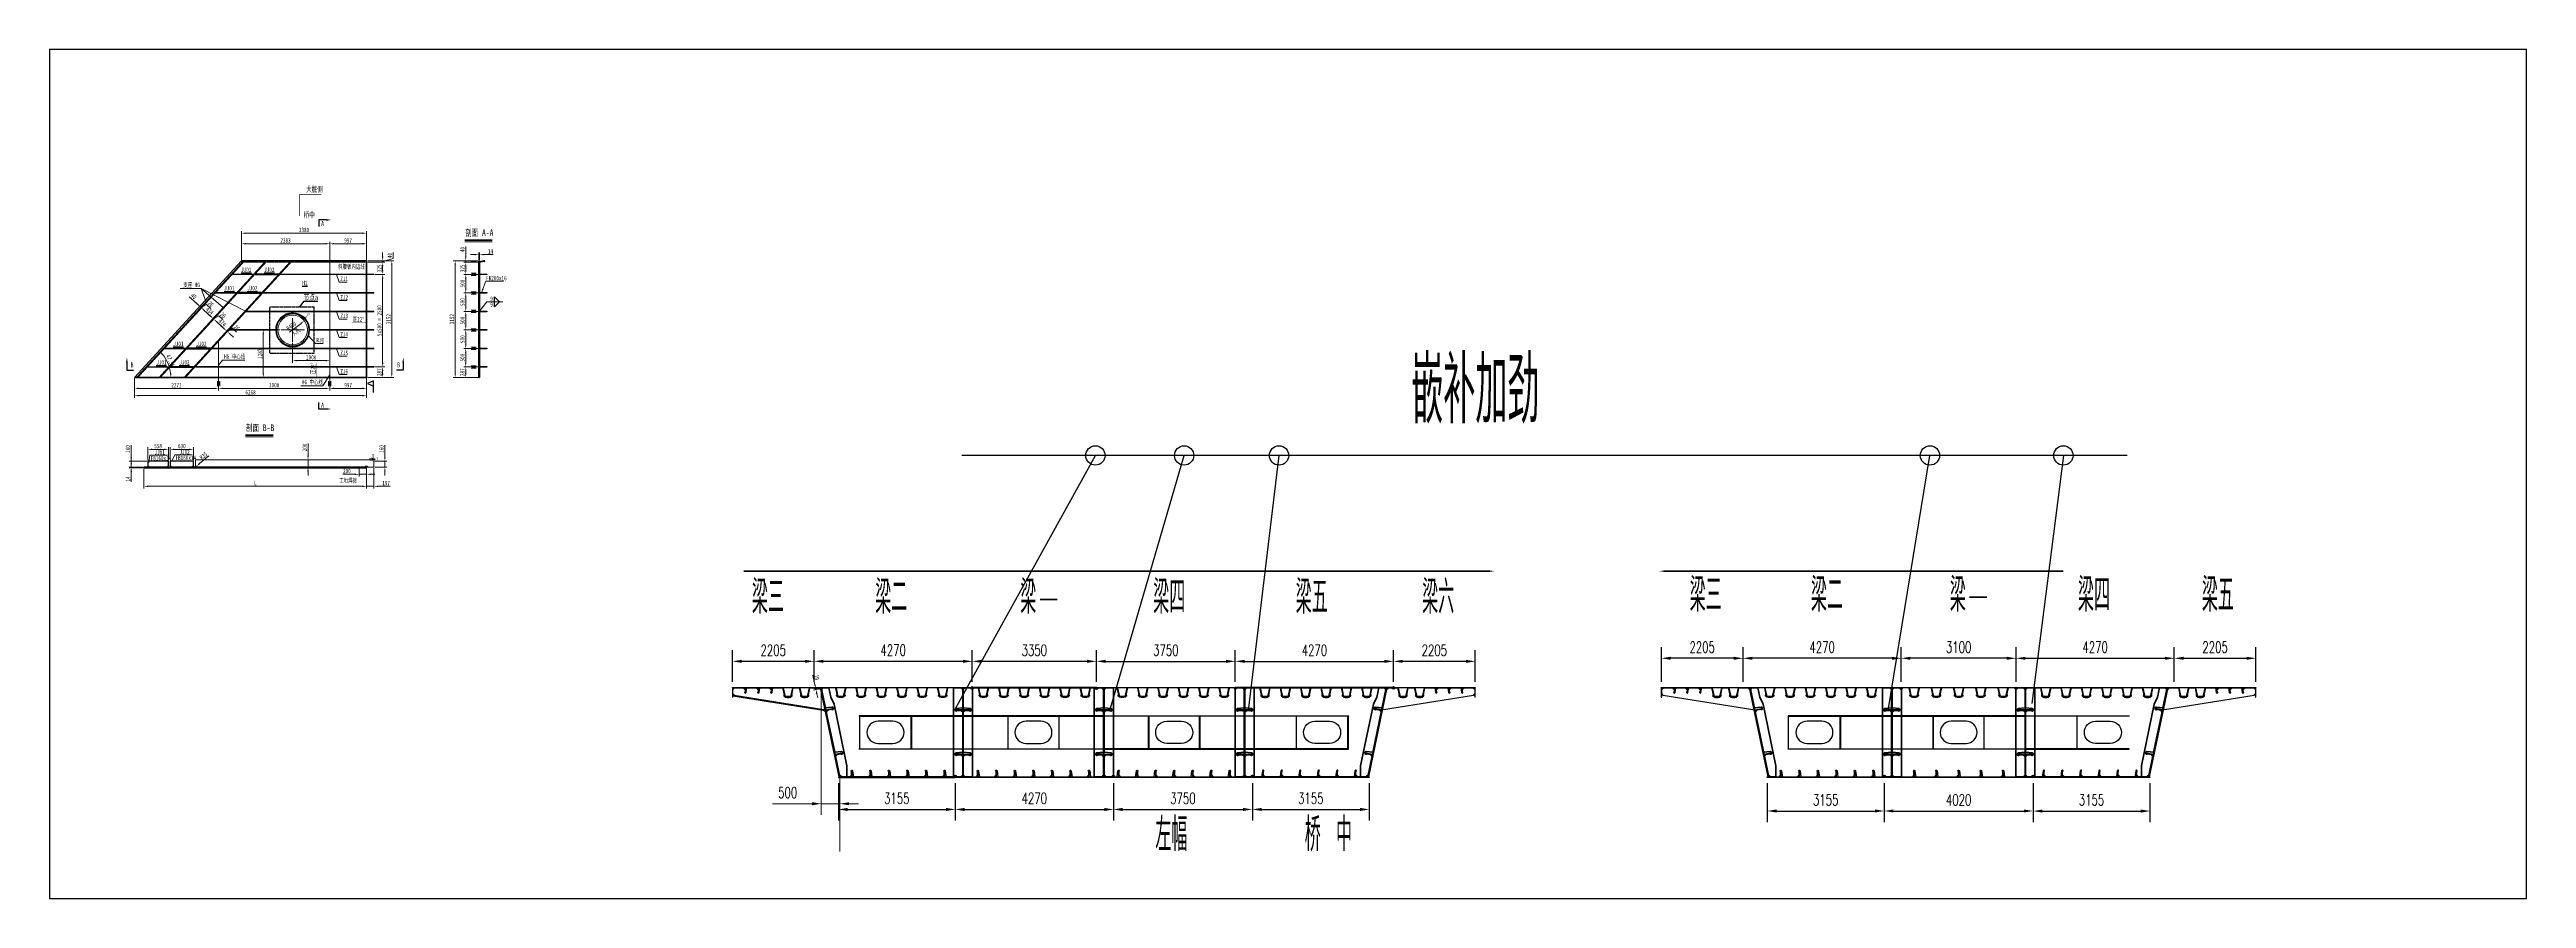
# Model space of a CAD drawing. Extents: x -158665 to 747974, y -1078007 to -307893.
# Drawn here: x 180592 to 247451, y -387493 to -364569 of the extents above; entities that cross this region are included whole.
import ezdxf
from ezdxf.enums import TextEntityAlignment as Align

# ---------------------------------------------------------------- set-up
doc = ezdxf.new("R2010")
doc.units = 0
doc.header["$LTSCALE"] = 0.02
doc.header["$MEASUREMENT"] = 0
doc.header["$PDMODE"] = 35
doc.header["$PDSIZE"] = 150
for name, pattern in [('CENTER', [2, 1.25, -0.25, 0.25, -0.25]), ('CENTER2', [28.575, 19.05, -3.175, 3.175, -3.175]), ('PHANTOM', [63.5, 31.75, -6.35, 6.35, -6.35, 6.35, -6.35])]:
    doc.linetypes.add(name, pattern=pattern)
doc.layers.get('0').update_dxf_attribs({"linetype": 'CONTINUOUS'})
doc.layers.get('Defpoints').update_dxf_attribs({"linetype": 'CONTINUOUS'})
doc.layers.add('1', color=1, linetype='CONTINUOUS')
for name, color, linetype, lineweight in [('1图框轮廓', 7, 'CONTINUOUS', 35), ('2细线层', 41, 'CONTINUOUS', 15), ('3中心线层', 1, 'CENTER', 13), ('中粗线', 7, 'CONTINUOUS', 25), ('文字层', 4, 'CONTINUOUS', 13), ('标注层', 3, 'CONTINUOUS', 13)]:
    doc.layers.add(name, color=color, linetype=linetype, lineweight=lineweight)
doc.styles.add('HC_GBDIM', font='romans', dxfattribs={"width": 0.667, "bigfont": 'gbcbig'})
doc.styles.add('仿宋', font='仿宋_GB2312_1.ttf', dxfattribs={"width": 0.7})
doc.dimstyles.new('HC_GBDIM-100', dxfattribs={"dimscale": 100, "dimtxt": 3, "dimasz": 2.5, "dimexe": 3, "dimexo": 1.5, "dimgap": 1.5, "dimtad": 1, "dimdec": 0, "dimzin": 0, "dimdsep": 46, "dimtxsty": 'HC_GBDIM', "dimcen": 2.5, "dimclrd": 130, "dimclre": 130, "dimclrt": 3, "dimadec": 0, "dimazin": 0, "dimtfac": 0.714286, "dimtdec": 0, "dimtmove": 0, "dimatfit": 3, "dimfxl": 1, "dimtzin": 0, "dimlwd": -1, "dimlwe": -1, "dimarcsym": 0})
doc.dimstyles.new('标准标注样式-45', dxfattribs={"dimscale": 45, "dimtxt": 2.7, "dimasz": 2.5, "dimexe": 1.25, "dimexo": 0.625, "dimtad": 1, "dimdec": 0, "dimdsep": 46, "dimtxsty": '仿宋', "dimcen": 2.5, "dimclrd": 3, "dimclre": 3, "dimclrt": 4, "dimazin": 0, "dimtfac": 1, "dimtdec": 0, "dimtmove": 0, "dimatfit": 3, "dimfxl": 1.25, "dimlwd": 13, "dimlwe": 13, "dimarcsym": 0})

# ---------------------------------------------------------------- blocks, each defined once
blk = doc.blocks.new('*D218')
at = {"color": 3, "lineweight": 13, "ltscale": 3}
for p, q in [((192167, -373140), (191771, -373140)), ((192153, -373427), (191771, -373427))]:
    blk.add_line(p, q, dxfattribs=at)
at = {"color": 3, "linetype": 'ByBlock', "lineweight": 13, "ltscale": 3}
blk.add_line((191827, -373315), (191827, -373253), dxfattribs=at)
at = {"color": 3, "ltscale": 3}
for points in [[(191809, -373253), (191846, -373253), (191827, -373140)], [(191809, -373315), (191846, -373315), (191827, -373427)]]:
    blk.add_solid(points, dxfattribs=at)
at = {"layer": 'Defpoints', "color": 0, "ltscale": 3}
for p in [(191827, -373140), (192181, -373427), (192195, -373140)]:
    blk.add_point(p, dxfattribs=at)
at = {"color": 4, "ltscale": 3, "insert": (191738, -373284), "char_height": 121.5, "attachment_point": 5, "rotation": 90, "style": '仿宋'}
blk.add_mtext('287', dxfattribs=at)
blk = doc.blocks.new('*D219')
at = {"color": 3, "lineweight": 13, "ltscale": 3}
for p, q in [((192167, -372640), (191771, -372640)), ((192167, -373140), (191771, -373140))]:
    blk.add_line(p, q, dxfattribs=at)
at = {"color": 3, "linetype": 'ByBlock', "lineweight": 13, "ltscale": 3}
blk.add_line((191827, -373028), (191827, -372753), dxfattribs=at)
at = {"color": 3, "ltscale": 3}
for points in [[(191809, -372753), (191846, -372753), (191827, -372640)], [(191809, -373028), (191846, -373028), (191827, -373140)]]:
    blk.add_solid(points, dxfattribs=at)
at = {"layer": 'Defpoints', "color": 0, "ltscale": 3}
for p in [(191827, -372640), (192195, -372640), (192195, -373140)]:
    blk.add_point(p, dxfattribs=at)
at = {"color": 4, "ltscale": 3, "insert": (191738, -372890), "char_height": 121.5, "attachment_point": 5, "rotation": 90, "style": '仿宋'}
blk.add_mtext('500', dxfattribs=at)
blk = doc.blocks.new('*D220')
at = {"color": 3, "lineweight": 13, "ltscale": 3}
for p, q in [((192167, -372140), (191771, -372140)), ((192167, -372640), (191771, -372640))]:
    blk.add_line(p, q, dxfattribs=at)
at = {"color": 3, "linetype": 'ByBlock', "lineweight": 13, "ltscale": 3}
blk.add_line((191827, -372528), (191827, -372253), dxfattribs=at)
at = {"color": 3, "ltscale": 3}
for points in [[(191809, -372253), (191846, -372253), (191827, -372140)], [(191809, -372528), (191846, -372528), (191827, -372640)]]:
    blk.add_solid(points, dxfattribs=at)
at = {"layer": 'Defpoints', "color": 0, "ltscale": 3}
for p in [(191827, -372140), (192195, -372140), (192195, -372640)]:
    blk.add_point(p, dxfattribs=at)
at = {"color": 4, "ltscale": 3, "insert": (191738, -372390), "char_height": 121.5, "attachment_point": 5, "rotation": 90, "style": '仿宋'}
blk.add_mtext('500', dxfattribs=at)
blk = doc.blocks.new('*D221')
at = {"color": 3, "lineweight": 13, "ltscale": 3}
for p, q in [((192167, -371640), (191771, -371640)), ((192167, -372140), (191771, -372140))]:
    blk.add_line(p, q, dxfattribs=at)
at = {"color": 3, "linetype": 'ByBlock', "lineweight": 13, "ltscale": 3}
blk.add_line((191827, -372028), (191827, -371753), dxfattribs=at)
at = {"color": 3, "ltscale": 3}
for points in [[(191809, -371753), (191846, -371753), (191827, -371640)], [(191809, -372028), (191846, -372028), (191827, -372140)]]:
    blk.add_solid(points, dxfattribs=at)
at = {"layer": 'Defpoints', "color": 0, "ltscale": 3}
for p in [(191827, -371640), (192195, -371640), (192195, -372140)]:
    blk.add_point(p, dxfattribs=at)
at = {"color": 4, "ltscale": 3, "insert": (191738, -371890), "char_height": 121.5, "attachment_point": 5, "rotation": 90, "style": '仿宋'}
blk.add_mtext('500', dxfattribs=at)
blk = doc.blocks.new('*D222')
at = {"color": 3, "lineweight": 13, "ltscale": 3}
for p, q in [((192167, -371140), (191771, -371140)), ((192167, -371640), (191771, -371640))]:
    blk.add_line(p, q, dxfattribs=at)
at = {"color": 3, "linetype": 'ByBlock', "lineweight": 13, "ltscale": 3}
blk.add_line((191827, -371528), (191827, -371253), dxfattribs=at)
at = {"color": 3, "ltscale": 3}
for points in [[(191809, -371253), (191846, -371253), (191827, -371140)], [(191809, -371528), (191846, -371528), (191827, -371640)]]:
    blk.add_solid(points, dxfattribs=at)
at = {"layer": 'Defpoints', "color": 0, "ltscale": 3}
for p in [(191827, -371140), (192195, -371140), (192195, -371640)]:
    blk.add_point(p, dxfattribs=at)
at = {"color": 4, "ltscale": 3, "insert": (191738, -371390), "char_height": 121.5, "attachment_point": 5, "rotation": 90, "style": '仿宋'}
blk.add_mtext('500', dxfattribs=at)
blk = doc.blocks.new('*D223')
at = {"color": 3, "lineweight": 13, "ltscale": 3}
for p, q in [((192167, -370640), (191771, -370640)), ((192167, -371140), (191771, -371140))]:
    blk.add_line(p, q, dxfattribs=at)
at = {"color": 3, "linetype": 'ByBlock', "lineweight": 13, "ltscale": 3}
blk.add_line((191827, -371028), (191827, -370753), dxfattribs=at)
at = {"color": 3, "ltscale": 3}
for points in [[(191809, -370753), (191846, -370753), (191827, -370640)], [(191809, -371028), (191846, -371028), (191827, -371140)]]:
    blk.add_solid(points, dxfattribs=at)
at = {"layer": 'Defpoints', "color": 0, "ltscale": 3}
for p in [(191827, -370640), (192195, -370640), (192195, -371140)]:
    blk.add_point(p, dxfattribs=at)
at = {"color": 4, "ltscale": 3, "insert": (191738, -370890), "char_height": 121.5, "attachment_point": 5, "rotation": 90, "style": '仿宋'}
blk.add_mtext('500', dxfattribs=at)
blk = doc.blocks.new('*D224')
at = {"color": 3, "lineweight": 13, "ltscale": 3}
for p, q in [((192167, -370315), (191771, -370315)), ((192167, -370640), (191771, -370640))]:
    blk.add_line(p, q, dxfattribs=at)
at = {"color": 3, "linetype": 'ByBlock', "lineweight": 13, "ltscale": 3}
blk.add_line((191827, -370528), (191827, -370428), dxfattribs=at)
at = {"color": 3, "ltscale": 3}
for points in [[(191809, -370428), (191846, -370428), (191827, -370315)], [(191809, -370528), (191846, -370528), (191827, -370640)]]:
    blk.add_solid(points, dxfattribs=at)
at = {"layer": 'Defpoints', "color": 0, "ltscale": 3}
for p in [(191827, -370315), (192195, -370315), (192195, -370640)]:
    blk.add_point(p, dxfattribs=at)
at = {"color": 4, "ltscale": 3, "insert": (191738, -370478), "char_height": 121.5, "attachment_point": 5, "rotation": 90, "style": '仿宋'}
blk.add_mtext('325', dxfattribs=at)
blk = doc.blocks.new('*D225')
at = {"color": 3, "lineweight": 13, "ltscale": 3}
for p, q in [((192153, -370275), (191486, -370275)), ((192153, -373427), (191486, -373427))]:
    blk.add_line(p, q, dxfattribs=at)
at = {"color": 3, "linetype": 'ByBlock', "lineweight": 13, "ltscale": 3}
blk.add_line((191542, -370388), (191542, -373315), dxfattribs=at)
at = {"color": 3, "ltscale": 3}
for points in [[(191524, -370388), (191561, -370388), (191542, -370275)], [(191524, -373315), (191561, -373315), (191542, -373427)]]:
    blk.add_solid(points, dxfattribs=at)
at = {"layer": 'Defpoints', "color": 0, "ltscale": 3}
for p in [(192181, -370275), (191542, -373427), (192181, -373427)]:
    blk.add_point(p, dxfattribs=at)
at = {"color": 4, "ltscale": 3, "insert": (191454, -371851), "char_height": 121.5, "attachment_point": 5, "rotation": 90, "style": '仿宋'}
blk.add_mtext('3152', dxfattribs=at)
blk = doc.blocks.new('lilun')
at = {"layer": '标注层', "color": 2}
for p, q in [((0, 0), (0, 3)), ((0, 1.6), (0.7, 2.6)), ((0, 0.6), (0.7, 1.6)), ((0.7, -1.2), (0.7, 4.3))]:
    blk.add_line(p, q, dxfattribs=at)
blk = doc.blocks.new('*D226')
at = {"color": 3, "lineweight": 13, "ltscale": 3}
for p, q in [((192153, -370275), (191771, -370275)), ((192167, -370315), (191771, -370315))]:
    blk.add_line(p, q, dxfattribs=at)
at = {"color": 3, "linetype": 'ByBlock', "lineweight": 13, "ltscale": 3}
for p, q in [((191827, -370163), (191827, -369892)), ((191827, -370315), (191827, -370275)), ((191827, -370428), (191827, -370540))]:
    blk.add_line(p, q, dxfattribs=at)
at = {"color": 3, "ltscale": 3}
for points in [[(191809, -370163), (191846, -370163), (191827, -370275)], [(191809, -370428), (191846, -370428), (191827, -370315)]]:
    blk.add_solid(points, dxfattribs=at)
at = {"layer": 'Defpoints', "color": 0, "ltscale": 3}
for p in [(191827, -370275), (192181, -370275), (192195, -370315)]:
    blk.add_point(p, dxfattribs=at)
at = {"color": 4, "ltscale": 3, "insert": (191738, -369971), "char_height": 121.5, "attachment_point": 5, "rotation": 90, "style": '仿宋'}
blk.add_mtext('40', dxfattribs=at)
blk = doc.blocks.new('*D227')
at = {"color": 3, "linetype": 'ByBlock', "lineweight": 13, "ltscale": 3}
for p, q in [((192069, -370108), (191956, -370108)), ((192181, -370108), (192195, -370108)), ((192308, -370108), (192571, -370108))]:
    blk.add_line(p, q, dxfattribs=at)
at = {"color": 3, "lineweight": 13, "ltscale": 3}
for p, q in [((192181, -370247), (192181, -370052)), ((192195, -370247), (192195, -370052))]:
    blk.add_line(p, q, dxfattribs=at)
at = {"color": 3, "ltscale": 3}
for points in [[(192069, -370090), (192069, -370127), (192181, -370108)], [(192308, -370090), (192308, -370127), (192195, -370108)]]:
    blk.add_solid(points, dxfattribs=at)
at = {"layer": 'Defpoints', "color": 0, "ltscale": 3}
for p in [(192181, -370275), (192195, -370108), (192195, -370275)]:
    blk.add_point(p, dxfattribs=at)
at = {"color": 4, "ltscale": 3, "insert": (192496, -370020), "char_height": 121.5, "attachment_point": 5, "style": '仿宋'}
blk.add_mtext('14', dxfattribs=at)
blk = doc.blocks.new('*D228')
at = {"color": 3, "lineweight": 13, "ltscale": 3}
for p, q in [((189180, -373427), (189640, -373427)), ((189377, -373140), (189640, -373140))]:
    blk.add_line(p, q, dxfattribs=at)
at = {"color": 3, "linetype": 'ByBlock', "lineweight": 13, "ltscale": 3}
blk.add_line((189584, -373315), (189584, -373253), dxfattribs=at)
at = {"color": 3, "ltscale": 3}
for points in [[(189565, -373253), (189603, -373253), (189584, -373140)], [(189565, -373315), (189603, -373315), (189584, -373427)]]:
    blk.add_solid(points, dxfattribs=at)
at = {"layer": 'Defpoints', "color": 0, "ltscale": 3}
for p in [(189152, -373427), (189349, -373140), (189584, -373140)]:
    blk.add_point(p, dxfattribs=at)
at = {"color": 4, "ltscale": 3, "insert": (189495, -373284), "char_height": 121.5, "attachment_point": 5, "rotation": 90, "style": '仿宋'}
blk.add_mtext('287', dxfattribs=at)
blk = doc.blocks.new('*D229')
at = {"color": 3, "lineweight": 13, "ltscale": 3}
for p, q in [((189377, -370640), (189640, -370640)), ((189377, -373140), (189640, -373140))]:
    blk.add_line(p, q, dxfattribs=at)
at = {"color": 3, "linetype": 'ByBlock', "lineweight": 13, "ltscale": 3}
blk.add_line((189584, -373028), (189584, -370753), dxfattribs=at)
at = {"color": 3, "ltscale": 3}
for points in [[(189565, -370753), (189603, -370753), (189584, -370640)], [(189565, -373028), (189603, -373028), (189584, -373140)]]:
    blk.add_solid(points, dxfattribs=at)
at = {"layer": 'Defpoints', "color": 0, "ltscale": 3}
for p in [(189349, -370640), (189584, -370640), (189349, -373140)]:
    blk.add_point(p, dxfattribs=at)
at = {"color": 4, "ltscale": 3, "insert": (189495, -371890), "char_height": 121.5, "attachment_point": 5, "rotation": 90, "style": '仿宋'}
blk.add_mtext('5x500 = 2500', dxfattribs=at)
blk = doc.blocks.new('*D230')
at = {"color": 3, "lineweight": 13, "ltscale": 3}
for p, q in [((189180, -370315), (189640, -370315)), ((189377, -370640), (189640, -370640))]:
    blk.add_line(p, q, dxfattribs=at)
at = {"color": 3, "linetype": 'ByBlock', "lineweight": 13, "ltscale": 3}
blk.add_line((189584, -370528), (189584, -370428), dxfattribs=at)
at = {"color": 3, "ltscale": 3}
for points in [[(189565, -370428), (189603, -370428), (189584, -370315)], [(189565, -370528), (189603, -370528), (189584, -370640)]]:
    blk.add_solid(points, dxfattribs=at)
at = {"layer": 'Defpoints', "color": 0, "ltscale": 3}
for p in [(189152, -370315), (189584, -370315), (189349, -370640)]:
    blk.add_point(p, dxfattribs=at)
at = {"color": 4, "ltscale": 3, "insert": (189495, -370478), "char_height": 121.5, "attachment_point": 5, "rotation": 90, "style": '仿宋'}
blk.add_mtext('325', dxfattribs=at)
blk = doc.blocks.new('*D231')
at = {"color": 3, "lineweight": 13, "ltscale": 3}
for p, q in [((189180, -370275), (189640, -370275)), ((189180, -370315), (189640, -370315))]:
    blk.add_line(p, q, dxfattribs=at)
at = {"color": 3, "linetype": 'ByBlock', "lineweight": 13, "ltscale": 3}
for p, q in [((189584, -370163), (189584, -370050)), ((189584, -370295), (189864, -370211)), ((189584, -370315), (189584, -370275)), ((189584, -370315), (189584, -370275)), ((189864, -370211), (189864, -370053)), ((189584, -370428), (189584, -370540))]:
    blk.add_line(p, q, dxfattribs=at)
at = {"color": 3, "ltscale": 3}
for points in [[(189565, -370163), (189603, -370163), (189584, -370275)], [(189565, -370428), (189603, -370428), (189584, -370315)]]:
    blk.add_solid(points, dxfattribs=at)
at = {"layer": 'Defpoints', "color": 0, "ltscale": 3}
for p in [(189152, -370275), (189152, -370315), (189584, -370275)]:
    blk.add_point(p, dxfattribs=at)
at = {"color": 4, "ltscale": 3, "insert": (189776, -370132), "char_height": 121.5, "attachment_point": 5, "rotation": 90, "style": '仿宋'}
blk.add_mtext('40', dxfattribs=at)
blk = doc.blocks.new('*D232')
at = {"color": 3, "lineweight": 13, "ltscale": 3}
for p, q in [((189180, -370275), (189888, -370275)), ((189180, -373427), (189888, -373427))]:
    blk.add_line(p, q, dxfattribs=at)
at = {"color": 3, "linetype": 'ByBlock', "lineweight": 13, "ltscale": 3}
blk.add_line((189831, -370388), (189831, -373315), dxfattribs=at)
at = {"color": 3, "ltscale": 3}
for points in [[(189813, -370388), (189850, -370388), (189831, -370275)], [(189813, -373315), (189850, -373315), (189831, -373427)]]:
    blk.add_solid(points, dxfattribs=at)
at = {"layer": 'Defpoints', "color": 0, "ltscale": 3}
for p in [(189152, -370275), (189152, -373427), (189831, -373427)]:
    blk.add_point(p, dxfattribs=at)
at = {"color": 4, "ltscale": 3, "insert": (189743, -371851), "char_height": 121.5, "attachment_point": 5, "rotation": 90, "style": '仿宋'}
blk.add_mtext('3152', dxfattribs=at)
blk = doc.blocks.new('*D233')
at = {"color": 3, "lineweight": 13, "ltscale": 3}
for p, q in [((188155, -370247), (188155, -369758)), ((189152, -370247), (189152, -369758))]:
    blk.add_line(p, q, dxfattribs=at)
at = {"color": 3, "linetype": 'ByBlock', "lineweight": 13, "ltscale": 3}
blk.add_line((189039, -369814), (188267, -369814), dxfattribs=at)
at = {"color": 3, "ltscale": 3}
for points in [[(188267, -369795), (188267, -369833), (188155, -369814)], [(189039, -369795), (189039, -369833), (189152, -369814)]]:
    blk.add_solid(points, dxfattribs=at)
at = {"layer": 'Defpoints', "color": 0, "ltscale": 3}
for p in [(188155, -369814), (188155, -370275), (189152, -370275)]:
    blk.add_point(p, dxfattribs=at)
at = {"color": 4, "ltscale": 3, "insert": (188653, -369725), "char_height": 121.5, "attachment_point": 5, "style": '仿宋'}
blk.add_mtext('997', dxfattribs=at)
blk = doc.blocks.new('*D234')
at = {"color": 3, "lineweight": 13, "ltscale": 3}
for p, q in [((185772, -370247), (185772, -369758)), ((188155, -370247), (188155, -369758))]:
    blk.add_line(p, q, dxfattribs=at)
at = {"color": 3, "linetype": 'ByBlock', "lineweight": 13, "ltscale": 3}
blk.add_line((188042, -369814), (185884, -369814), dxfattribs=at)
at = {"color": 3, "ltscale": 3}
for points in [[(185884, -369795), (185884, -369833), (185772, -369814)], [(188042, -369795), (188042, -369833), (188155, -369814)]]:
    blk.add_solid(points, dxfattribs=at)
at = {"layer": 'Defpoints', "color": 0, "ltscale": 3}
for p in [(185772, -369814), (185772, -370275), (188155, -370275)]:
    blk.add_point(p, dxfattribs=at)
at = {"color": 4, "ltscale": 3, "insert": (186963, -369725), "char_height": 121.5, "attachment_point": 5, "style": '仿宋'}
blk.add_mtext('2383', dxfattribs=at)
blk = doc.blocks.new('*D235')
at = {"color": 3, "lineweight": 13, "ltscale": 3}
for p, q in [((185772, -370247), (185772, -369472)), ((189152, -370247), (189152, -369472))]:
    blk.add_line(p, q, dxfattribs=at)
at = {"color": 3, "linetype": 'ByBlock', "lineweight": 13, "ltscale": 3}
blk.add_line((185884, -369529), (189039, -369529), dxfattribs=at)
at = {"color": 3, "ltscale": 3}
for points in [[(185884, -369510), (185884, -369547), (185772, -369529)], [(189039, -369510), (189039, -369547), (189152, -369529)]]:
    blk.add_solid(points, dxfattribs=at)
at = {"layer": 'Defpoints', "color": 0, "ltscale": 3}
for p in [(189152, -369529), (185772, -370275), (189152, -370275)]:
    blk.add_point(p, dxfattribs=at)
at = {"color": 4, "ltscale": 3, "insert": (187462, -369440), "char_height": 121.5, "attachment_point": 5, "style": '仿宋'}
blk.add_mtext('3380', dxfattribs=at)
blk = doc.blocks.new('*D236')
at = {"color": 3, "lineweight": 13, "ltscale": 3}
for p, q in [((182884, -373455), (182884, -373776)), ((185155, -373455), (185155, -373776))]:
    blk.add_line(p, q, dxfattribs=at)
at = {"color": 3, "linetype": 'ByBlock', "lineweight": 13, "ltscale": 3}
blk.add_line((182996, -373720), (185042, -373720), dxfattribs=at)
at = {"color": 3, "ltscale": 3}
for points in [[(182996, -373701), (182996, -373738), (182884, -373720)], [(185042, -373701), (185042, -373738), (185155, -373720)]]:
    blk.add_solid(points, dxfattribs=at)
at = {"layer": 'Defpoints', "color": 0, "ltscale": 3}
for p in [(182884, -373427), (185155, -373427), (185155, -373720)]:
    blk.add_point(p, dxfattribs=at)
at = {"color": 4, "ltscale": 3, "insert": (184019, -373631), "char_height": 121.5, "attachment_point": 5, "style": '仿宋'}
blk.add_mtext('2271', dxfattribs=at)
blk = doc.blocks.new('*D237')
at = {"color": 3, "lineweight": 13, "ltscale": 3}
for p, q in [((185155, -373455), (185155, -373776)), ((188155, -373455), (188155, -373776))]:
    blk.add_line(p, q, dxfattribs=at)
at = {"color": 3, "linetype": 'ByBlock', "lineweight": 13, "ltscale": 3}
blk.add_line((185267, -373720), (188042, -373720), dxfattribs=at)
at = {"color": 3, "ltscale": 3}
for points in [[(185267, -373701), (185267, -373738), (185155, -373720)], [(188042, -373701), (188042, -373738), (188155, -373720)]]:
    blk.add_solid(points, dxfattribs=at)
at = {"layer": 'Defpoints', "color": 0, "ltscale": 3}
for p in [(185155, -373427), (188155, -373427), (188155, -373720)]:
    blk.add_point(p, dxfattribs=at)
at = {"color": 4, "ltscale": 3, "insert": (186655, -373631), "char_height": 121.5, "attachment_point": 5, "style": '仿宋'}
blk.add_mtext('3000', dxfattribs=at)
blk = doc.blocks.new('*D238')
at = {"color": 3, "lineweight": 13, "ltscale": 3}
for p, q in [((188155, -373455), (188155, -373776)), ((189152, -373455), (189152, -373776))]:
    blk.add_line(p, q, dxfattribs=at)
at = {"color": 3, "linetype": 'ByBlock', "lineweight": 13, "ltscale": 3}
blk.add_line((188267, -373720), (189039, -373720), dxfattribs=at)
at = {"color": 3, "ltscale": 3}
for points in [[(188267, -373701), (188267, -373738), (188155, -373720)], [(189039, -373701), (189039, -373738), (189152, -373720)]]:
    blk.add_solid(points, dxfattribs=at)
at = {"layer": 'Defpoints', "color": 0, "ltscale": 3}
for p in [(188155, -373427), (189152, -373427), (189152, -373720)]:
    blk.add_point(p, dxfattribs=at)
at = {"color": 4, "ltscale": 3, "insert": (188653, -373631), "char_height": 121.5, "attachment_point": 5, "style": '仿宋'}
blk.add_mtext('997', dxfattribs=at)
blk = doc.blocks.new('*D239')
at = {"color": 3, "lineweight": 13, "ltscale": 3}
for p, q in [((182884, -373455), (182884, -373973)), ((189152, -373455), (189152, -373973))]:
    blk.add_line(p, q, dxfattribs=at)
at = {"color": 3, "linetype": 'ByBlock', "lineweight": 13, "ltscale": 3}
blk.add_line((189039, -373916), (182996, -373916), dxfattribs=at)
at = {"color": 3, "ltscale": 3}
for points in [[(182996, -373898), (182996, -373935), (182884, -373916)], [(189039, -373898), (189039, -373935), (189152, -373916)]]:
    blk.add_solid(points, dxfattribs=at)
at = {"layer": 'Defpoints', "color": 0, "ltscale": 3}
for p in [(182884, -373427), (189152, -373427), (182884, -373916)]:
    blk.add_point(p, dxfattribs=at)
at = {"color": 4, "ltscale": 3, "insert": (186018, -373827), "char_height": 121.5, "attachment_point": 5, "style": '仿宋'}
blk.add_mtext('6268', dxfattribs=at)
blk = doc.blocks.new('*D240')
at = {"color": 3, "linetype": 'ByBlock', "lineweight": 13, "ltscale": 3}
blk.add_arc((182884, -373427), 984, 6.55127, 40.95422, dxfattribs=at)
at = {"color": 3, "ltscale": 3}
for points in [[(183614, -372795), (183641, -372769), (183549, -372701)], [(183881, -373314), (183843, -373316), (183868, -373427)]]:
    blk.add_solid(points, dxfattribs=at)
at = {"layer": 'Defpoints', "color": 0, "ltscale": 3}
for p in [(185772, -370275), (182884, -373427), (182884, -373427), (183831, -373159), (189152, -373427)]:
    blk.add_point(p, dxfattribs=at)
at = {"color": 4, "ltscale": 3, "insert": (183866, -372995), "char_height": 121.5, "attachment_point": 5, "rotation": 293.75274, "style": '仿宋'}
blk.add_mtext('47.51°', dxfattribs=at)
blk = doc.blocks.new('*D241')
at = {"color": 3, "linetype": 'ByBlock', "lineweight": 13, "ltscale": 3}
for p, q in [((184564, -371427), (184364, -371244)), ((184676, -371530), (184647, -371503)), ((184759, -371606), (184842, -371682))]:
    blk.add_line(p, q, dxfattribs=at)
at = {"color": 3, "lineweight": 13, "ltscale": 3}
for p, q in [((184651, -371499), (184685, -371462)), ((184680, -371526), (184714, -371489))]:
    blk.add_line(p, q, dxfattribs=at)
at = {"color": 3, "ltscale": 3}
for points in [[(184577, -371413), (184551, -371441), (184647, -371503)], [(184772, -371592), (184747, -371620), (184676, -371530)]]:
    blk.add_solid(points, dxfattribs=at)
at = {"layer": 'Defpoints', "color": 0, "ltscale": 3}
for p in [(184632, -371520), (184661, -371547), (184676, -371530)]:
    blk.add_point(p, dxfattribs=at)
at = {"color": 4, "ltscale": 3, "insert": (184483, -371232), "char_height": 121.5, "attachment_point": 5, "rotation": 317.50549, "style": '仿宋'}
blk.add_mtext('40', dxfattribs=at)
blk = doc.blocks.new('*D242')
at = {"color": 3, "linetype": 'ByBlock', "lineweight": 13, "ltscale": 3}
for p, q in [((184593, -371454), (184511, -371378)), ((184676, -371530), (184696, -371548)), ((184676, -371530), (184696, -371548)), ((184686, -371539), (184829, -371454)), ((184779, -371624), (184861, -371700)), ((184829, -371454), (184942, -371558))]:
    blk.add_line(p, q, dxfattribs=at)
at = {"color": 3, "lineweight": 13, "ltscale": 3}
for p, q in [((184680, -371526), (184714, -371489)), ((184712, -371530), (184734, -371506))]:
    blk.add_line(p, q, dxfattribs=at)
at = {"color": 3, "ltscale": 3}
for points in [[(184606, -371440), (184581, -371468), (184676, -371530)], [(184791, -371610), (184766, -371637), (184696, -371548)]]:
    blk.add_solid(points, dxfattribs=at)
at = {"layer": 'Defpoints', "color": 0, "ltscale": 3}
for p in [(184661, -371547), (184693, -371551), (184696, -371548)]:
    blk.add_point(p, dxfattribs=at)
at = {"color": 4, "ltscale": 3, "insert": (184946, -371440), "char_height": 121.5, "attachment_point": 5, "rotation": 317.50549, "style": '仿宋'}
blk.add_mtext('26', dxfattribs=at)
blk = doc.blocks.new('*D243')
at = {"color": 3, "lineweight": 13, "ltscale": 3}
for p, q in [((184712, -371530), (184734, -371506)), ((185032, -371823), (185054, -371799))]:
    blk.add_line(p, q, dxfattribs=at)
at = {"color": 3, "linetype": 'ByBlock', "lineweight": 13, "ltscale": 3}
blk.add_line((184779, -371624), (184933, -371765), dxfattribs=at)
at = {"color": 3, "ltscale": 3}
for points in [[(184791, -371610), (184766, -371637), (184696, -371548)], [(184945, -371751), (184920, -371779), (185016, -371841)]]:
    blk.add_solid(points, dxfattribs=at)
at = {"layer": 'Defpoints', "color": 0, "ltscale": 3}
for p in [(184693, -371551), (185013, -371844), (185016, -371841)]:
    blk.add_point(p, dxfattribs=at)
at = {"color": 4, "ltscale": 3, "insert": (184916, -371629), "char_height": 121.5, "attachment_point": 5, "rotation": 317.50549, "style": '仿宋'}
blk.add_mtext('434', dxfattribs=at)
blk = doc.blocks.new('*D244')
at = {"color": 3, "linetype": 'ByBlock', "lineweight": 13, "ltscale": 3}
for p, q in [((184923, -371756), (184840, -371680)), ((185006, -371832), (185025, -371850)), ((185006, -371832), (185025, -371850)), ((185016, -371841), (185158, -371756)), ((185108, -371926), (185191, -372002)), ((185158, -371756), (185272, -371860))]:
    blk.add_line(p, q, dxfattribs=at)
at = {"color": 3, "lineweight": 13, "ltscale": 3}
for p, q in [((185022, -371814), (185044, -371791)), ((185041, -371832), (185063, -371808))]:
    blk.add_line(p, q, dxfattribs=at)
at = {"color": 3, "ltscale": 3}
for points in [[(184936, -371742), (184910, -371770), (185006, -371832)], [(185121, -371912), (185095, -371939), (185025, -371850)]]:
    blk.add_solid(points, dxfattribs=at)
at = {"layer": 'Defpoints', "color": 0, "ltscale": 3}
for p in [(185003, -371835), (185022, -371853), (185025, -371850)]:
    blk.add_point(p, dxfattribs=at)
at = {"color": 4, "ltscale": 3, "insert": (185275, -371742), "char_height": 121.5, "attachment_point": 5, "rotation": 317.50549, "style": '仿宋'}
blk.add_mtext('26', dxfattribs=at)
blk = doc.blocks.new('*D245')
at = {"color": 3, "lineweight": 13, "ltscale": 3}
for p, q in [((185041, -371832), (185063, -371808)), ((185391, -372152), (185413, -372128))]:
    blk.add_line(p, q, dxfattribs=at)
at = {"color": 3, "linetype": 'ByBlock', "lineweight": 13, "ltscale": 3}
blk.add_line((185108, -371926), (185292, -372094), dxfattribs=at)
at = {"color": 3, "ltscale": 3}
for points in [[(185121, -371912), (185095, -371939), (185025, -371850)], [(185304, -372080), (185279, -372108), (185375, -372170)]]:
    blk.add_solid(points, dxfattribs=at)
at = {"layer": 'Defpoints', "color": 0, "ltscale": 3}
for p in [(185022, -371853), (185372, -372173), (185375, -372170)]:
    blk.add_point(p, dxfattribs=at)
at = {"color": 4, "ltscale": 3, "insert": (185260, -371944), "char_height": 121.5, "attachment_point": 5, "rotation": 317.50549, "style": '仿宋'}
blk.add_mtext('474', dxfattribs=at)
blk = doc.blocks.new('*D246')
at = {"color": 3, "linetype": 'ByBlock', "lineweight": 13, "ltscale": 3}
for p, q in [((185292, -372094), (185209, -372018)), ((185375, -372170), (185394, -372187)), ((185375, -372170), (185394, -372187)), ((185384, -372179), (185527, -372093)), ((185477, -372263), (185560, -372339)), ((185527, -372093), (185641, -372198))]:
    blk.add_line(p, q, dxfattribs=at)
at = {"color": 3, "lineweight": 13, "ltscale": 3}
for p, q in [((185391, -372152), (185413, -372128)), ((185410, -372170), (185432, -372146))]:
    blk.add_line(p, q, dxfattribs=at)
at = {"color": 3, "ltscale": 3}
for points in [[(185304, -372080), (185279, -372108), (185375, -372170)], [(185489, -372250), (185464, -372277), (185394, -372187)]]:
    blk.add_solid(points, dxfattribs=at)
at = {"layer": 'Defpoints', "color": 0, "ltscale": 3}
for p in [(185372, -372173), (185391, -372191), (185394, -372187)]:
    blk.add_point(p, dxfattribs=at)
at = {"color": 4, "ltscale": 3, "insert": (185644, -372080), "char_height": 121.5, "attachment_point": 5, "rotation": 317.50549, "style": '仿宋'}
blk.add_mtext('26', dxfattribs=at)
blk = doc.blocks.new('*D247')
at = {"color": 3, "lineweight": 13, "ltscale": 3}
for p, q in [((189377, -375688), (189700, -375688)), ((189377, -375848), (189700, -375848))]:
    blk.add_line(p, q, dxfattribs=at)
at = {"color": 3, "linetype": 'ByBlock', "lineweight": 13, "ltscale": 3}
for p, q in [((189644, -375576), (189644, -375250)), ((189644, -375848), (189644, -375688)), ((189644, -375961), (189644, -376073))]:
    blk.add_line(p, q, dxfattribs=at)
at = {"color": 3, "ltscale": 3}
for points in [[(189625, -375576), (189662, -375576), (189644, -375688)], [(189625, -375961), (189662, -375961), (189644, -375848)]]:
    blk.add_solid(points, dxfattribs=at)
at = {"layer": 'Defpoints', "color": 0, "ltscale": 3}
for p in [(189349, -375688), (189644, -375688), (189349, -375848)]:
    blk.add_point(p, dxfattribs=at)
at = {"color": 4, "ltscale": 3, "insert": (189555, -375356), "char_height": 121.5, "attachment_point": 5, "rotation": 90, "style": '仿宋'}
blk.add_mtext('160', dxfattribs=at)
blk = doc.blocks.new('*D248')
at = {"color": 3, "lineweight": 13, "ltscale": 3}
for p, q in [((187581, -375648), (187514, -375648)), ((187581, -375848), (187514, -375848))]:
    blk.add_line(p, q, dxfattribs=at)
at = {"color": 3, "linetype": 'ByBlock', "lineweight": 13, "ltscale": 3}
for p, q in [((187570, -375536), (187570, -375207)), ((187570, -375848), (187570, -375648)), ((187570, -375961), (187570, -376073))]:
    blk.add_line(p, q, dxfattribs=at)
at = {"color": 3, "ltscale": 3}
for points in [[(187551, -375536), (187589, -375536), (187570, -375648)], [(187551, -375961), (187589, -375961), (187570, -375848)]]:
    blk.add_solid(points, dxfattribs=at)
at = {"layer": 'Defpoints', "color": 0, "ltscale": 3}
for p in [(187570, -375648), (187609, -375648), (187609, -375848)]:
    blk.add_point(p, dxfattribs=at)
at = {"color": 4, "ltscale": 3, "insert": (187481, -375315), "char_height": 121.5, "attachment_point": 5, "rotation": 90, "style": '仿宋'}
blk.add_mtext('200', dxfattribs=at)
blk = doc.blocks.new('*D249')
at = {"color": 3, "linetype": 'ByBlock', "lineweight": 13, "ltscale": 3}
for p, q in [((189039, -376364), (188927, -376364)), ((189152, -376364), (189349, -376364)), ((189462, -376364), (189784, -376364))]:
    blk.add_line(p, q, dxfattribs=at)
at = {"color": 3, "lineweight": 13, "ltscale": 3}
for p, q in [((189152, -375891), (189152, -376421)), ((189349, -375877), (189349, -376421))]:
    blk.add_line(p, q, dxfattribs=at)
at = {"color": 3, "ltscale": 3}
for points in [[(189039, -376346), (189039, -376383), (189152, -376364)], [(189462, -376346), (189462, -376383), (189349, -376364)]]:
    blk.add_solid(points, dxfattribs=at)
at = {"layer": 'Defpoints', "color": 0, "ltscale": 3}
for p in [(189152, -375862), (189349, -375848), (189349, -376364)]:
    blk.add_point(p, dxfattribs=at)
at = {"color": 4, "ltscale": 3, "insert": (189679, -376275), "char_height": 121.5, "attachment_point": 5, "style": '仿宋'}
blk.add_mtext('197', dxfattribs=at)
blk = doc.blocks.new('*D250')
at = {"color": 3, "lineweight": 13, "ltscale": 3}
for p, q in [((183140, -375891), (183140, -376421)), ((189152, -375891), (189152, -376421))]:
    blk.add_line(p, q, dxfattribs=at)
at = {"color": 3, "linetype": 'ByBlock', "lineweight": 13, "ltscale": 3}
blk.add_line((189039, -376364), (183253, -376364), dxfattribs=at)
at = {"color": 3, "ltscale": 3}
for points in [[(183253, -376346), (183253, -376383), (183140, -376364)], [(189039, -376346), (189039, -376383), (189152, -376364)]]:
    blk.add_solid(points, dxfattribs=at)
at = {"layer": 'Defpoints', "color": 0, "ltscale": 3}
for p in [(183140, -375862), (183140, -376364), (189152, -375862)]:
    blk.add_point(p, dxfattribs=at)
at = {"color": 4, "ltscale": 3, "insert": (186146, -376275), "char_height": 122, "attachment_point": 5, "style": '仿宋'}
blk.add_mtext('L', dxfattribs=at)
blk = doc.blocks.new('*D251')
at = {"color": 3, "lineweight": 13, "ltscale": 3}
for p, q in [((183215, -375688), (182741, -375688)), ((183112, -375848), (182741, -375848))]:
    blk.add_line(p, q, dxfattribs=at)
at = {"color": 3, "linetype": 'ByBlock', "lineweight": 13, "ltscale": 3}
for p, q in [((182797, -375576), (182797, -375250)), ((182797, -375848), (182797, -375688)), ((182797, -375961), (182797, -376073))]:
    blk.add_line(p, q, dxfattribs=at)
at = {"color": 3, "ltscale": 3}
for points in [[(182778, -375576), (182816, -375576), (182797, -375688)], [(182778, -375961), (182816, -375961), (182797, -375848)]]:
    blk.add_solid(points, dxfattribs=at)
at = {"layer": 'Defpoints', "color": 0, "ltscale": 3}
for p in [(182797, -375688), (183243, -375688), (183140, -375848)]:
    blk.add_point(p, dxfattribs=at)
at = {"color": 4, "ltscale": 3, "insert": (182708, -375356), "char_height": 121.5, "attachment_point": 5, "rotation": 90, "style": '仿宋'}
blk.add_mtext('160', dxfattribs=at)
blk = doc.blocks.new('*D252')
at = {"color": 3, "lineweight": 13, "ltscale": 3}
for p, q in [((183243, -375660), (183243, -375310)), ((183801, -375660), (183801, -375310))]:
    blk.add_line(p, q, dxfattribs=at)
at = {"color": 3, "linetype": 'ByBlock', "lineweight": 13, "ltscale": 3}
blk.add_line((183355, -375366), (183688, -375366), dxfattribs=at)
at = {"color": 3, "ltscale": 3}
for points in [[(183355, -375347), (183355, -375385), (183243, -375366)], [(183688, -375347), (183688, -375385), (183801, -375366)]]:
    blk.add_solid(points, dxfattribs=at)
at = {"layer": 'Defpoints', "color": 0, "ltscale": 3}
for p in [(183243, -375688), (183801, -375366), (183801, -375688)]:
    blk.add_point(p, dxfattribs=at)
at = {"color": 4, "ltscale": 3, "insert": (183522, -375277), "char_height": 121.5, "attachment_point": 5, "style": '仿宋'}
blk.add_mtext('558', dxfattribs=at)
blk = doc.blocks.new('*D253')
at = {"color": 3, "lineweight": 13, "ltscale": 3}
for p, q in [((183849, -375660), (183849, -375310)), ((184479, -375660), (184479, -375310))]:
    blk.add_line(p, q, dxfattribs=at)
at = {"color": 3, "linetype": 'ByBlock', "lineweight": 13, "ltscale": 3}
blk.add_line((183962, -375366), (184367, -375366), dxfattribs=at)
at = {"color": 3, "ltscale": 3}
for points in [[(183962, -375347), (183962, -375385), (183849, -375366)], [(184367, -375347), (184367, -375385), (184479, -375366)]]:
    blk.add_solid(points, dxfattribs=at)
at = {"layer": 'Defpoints', "color": 0, "ltscale": 3}
for p in [(183849, -375688), (184479, -375366), (184479, -375688)]:
    blk.add_point(p, dxfattribs=at)
at = {"color": 4, "ltscale": 3, "insert": (184164, -375277), "char_height": 121.5, "attachment_point": 5, "style": '仿宋'}
blk.add_mtext('630', dxfattribs=at)
blk = doc.blocks.new('*D254')
at = {"color": 3, "linetype": 'ByBlock', "lineweight": 13, "ltscale": 3}
for p, q in [((184890, -375538), (184640, -375752)), ((184528, -375848), (184555, -375826))]:
    blk.add_line(p, q, dxfattribs=at)
at = {"color": 3, "ltscale": 3}
blk.add_solid([(184628, -375738), (184652, -375767), (184555, -375826)], dxfattribs=at)
at = {"layer": 'Defpoints', "color": 0, "ltscale": 3}
for p in [(184528, -375848), (184555, -375826)]:
    blk.add_point(p, dxfattribs=at)
at = {"color": 4, "ltscale": 3, "insert": (184750, -375541), "char_height": 121.5, "attachment_point": 5, "rotation": 40.58828, "style": '仿宋'}
blk.add_mtext('R35', dxfattribs=at)
blk = doc.blocks.new('*D255')
at = {"color": 3, "linetype": 'ByBlock', "lineweight": 13, "ltscale": 3}
for p, q in [((188839, -376039), (188510, -376039)), ((189152, -376039), (188952, -376039)), ((189264, -376039), (189377, -376039))]:
    blk.add_line(p, q, dxfattribs=at)
at = {"color": 3, "lineweight": 13, "ltscale": 3}
for p, q in [((188952, -375877), (188952, -376096)), ((189152, -375877), (189152, -376096))]:
    blk.add_line(p, q, dxfattribs=at)
at = {"color": 3, "ltscale": 3}
for points in [[(188839, -376021), (188839, -376058), (188952, -376039)], [(189264, -376021), (189264, -376058), (189152, -376039)]]:
    blk.add_solid(points, dxfattribs=at)
at = {"layer": 'Defpoints', "color": 0, "ltscale": 3}
for p in [(188952, -375848), (188952, -376039), (189152, -375848)]:
    blk.add_point(p, dxfattribs=at)
at = {"color": 4, "ltscale": 3, "insert": (188619, -375951), "char_height": 121.5, "attachment_point": 5, "style": '仿宋'}
blk.add_mtext('200', dxfattribs=at)
blk = doc.blocks.new('人孔1')
at = {"color": 4, "ltscale": 3}
blk.add_lwpolyline([(322, 322), (311, 311, -0.198912), (440, 0, -1), (-440, 0, -0.668179), (311, 311), (322, 322, 0.661853), (-456, 8), (-456, -8, 0.982607), (456, -8), (456, 8, 0.194357)], format="xyb", close=True, dxfattribs=at)
at = {"color": 1, "ltscale": 3, "const_width": 5}
blk.add_lwpolyline([(453, 453), (311, 311)], dxfattribs=at)
at = {"color": 2, "ltscale": 3, "const_width": 5}
blk.add_lwpolyline([(346, 383, 1.285698), (383, 346), (399, 435, -1.285698), (435, 399)], format="xyb", dxfattribs=at)
at = {"color": 4, "ltscale": 3}
blk.add_circle((0, 0), 440, dxfattribs=at)
at = {"layer": '2细线层', "color": 2}
blk.add_circle((0, 0), 400, dxfattribs=at)
at = {"layer": '3中心线层', "color": 6, "linetype": 'CENTER', "ltscale": 50}
for p, q in [((-320, 0), (320, 0)), ((0, -320), (0, 320))]:
    blk.add_line(p, q, dxfattribs=at)
at = {"layer": '标注层', "color": 7}
blk.add_lwpolyline([(427, -159), (613, -365), (825, -365)], dxfattribs=at)
at = {"color": 6, "linetype": 'PHANTOM', "ltscale": 10, "style": '仿宋', "width": 0.7}
blk.add_text('RJ1', height=121.5, dxfattribs=at).set_placement((642, -337))
blk = doc.blocks.new('*D256')
at = {"color": 3, "linetype": 'ByBlock', "lineweight": 13, "ltscale": 3}
blk.add_line((187072, -372205), (187381, -371964), dxfattribs=at)
at = {"color": 3, "ltscale": 3}
blk.add_solid([(187370, -371949), (187393, -371978), (187470, -371894)], dxfattribs=at)
at = {"layer": 'Defpoints', "color": 0, "ltscale": 3}
for p in [(187155, -372140), (187470, -371894)]:
    blk.add_point(p, dxfattribs=at)
at = {"color": 4, "ltscale": 3, "insert": (187182, -372119), "char_height": 121.5, "attachment_point": 5, "rotation": 37.94567, "style": '仿宋'}
blk.add_mtext('R400\\P人孔', dxfattribs=at)
blk = doc.blocks.new('*D257')
at = {"color": 3, "linetype": 'ByBlock', "lineweight": 13, "ltscale": 3}
for p, q in [((182797, -375736), (182797, -375623)), ((182797, -375848), (182797, -375862)), ((182797, -375975), (182797, -376239))]:
    blk.add_line(p, q, dxfattribs=at)
at = {"color": 3, "lineweight": 13, "ltscale": 3}
for p, q in [((183112, -375848), (182741, -375848)), ((183112, -375862), (182741, -375862))]:
    blk.add_line(p, q, dxfattribs=at)
at = {"color": 3, "ltscale": 3}
for points in [[(182778, -375736), (182816, -375736), (182797, -375848)], [(182778, -375975), (182816, -375975), (182797, -375862)]]:
    blk.add_solid(points, dxfattribs=at)
at = {"layer": 'Defpoints', "color": 0, "ltscale": 3}
for p in [(182797, -375862), (183140, -375848), (183140, -375862)]:
    blk.add_point(p, dxfattribs=at)
at = {"color": 4, "ltscale": 3, "insert": (182708, -376163), "char_height": 121.5, "attachment_point": 5, "rotation": 90, "style": '仿宋'}
blk.add_mtext('14', dxfattribs=at)
blk = doc.blocks.new('*D258')
at = {"color": 3, "lineweight": 13, "ltscale": 3}
for p, q in [((187155, -372488), (187155, -373026)), ((188155, -372782), (188155, -373026))]:
    blk.add_line(p, q, dxfattribs=at)
at = {"color": 3, "linetype": 'ByBlock', "lineweight": 13, "ltscale": 3}
blk.add_line((187267, -372970), (188042, -372970), dxfattribs=at)
at = {"color": 3, "ltscale": 3}
for points in [[(187267, -372951), (187267, -372989), (187155, -372970)], [(188042, -372951), (188042, -372989), (188155, -372970)]]:
    blk.add_solid(points, dxfattribs=at)
at = {"layer": 'Defpoints', "color": 0, "ltscale": 3}
for p in [(187155, -372460), (188155, -372754), (188155, -372970)]:
    blk.add_point(p, dxfattribs=at)
at = {"color": 4, "ltscale": 3, "insert": (187655, -372881), "char_height": 121.5, "attachment_point": 5, "style": '仿宋'}
blk.add_mtext('1000', dxfattribs=at)
blk = doc.blocks.new('*D259')
at = {"color": 3, "lineweight": 13, "ltscale": 3}
for p, q in [((186807, -372140), (186305, -372140)), ((186649, -373427), (186305, -373427))]:
    blk.add_line(p, q, dxfattribs=at)
at = {"color": 3, "linetype": 'ByBlock', "lineweight": 13, "ltscale": 3}
blk.add_line((186361, -372253), (186361, -373315), dxfattribs=at)
at = {"color": 3, "ltscale": 3}
for points in [[(186342, -372253), (186380, -372253), (186361, -372140)], [(186342, -373315), (186380, -373315), (186361, -373427)]]:
    blk.add_solid(points, dxfattribs=at)
at = {"layer": 'Defpoints', "color": 0, "ltscale": 3}
for p in [(186835, -372140), (186361, -373427), (186678, -373427)]:
    blk.add_point(p, dxfattribs=at)
at = {"color": 4, "ltscale": 3, "insert": (186272, -372784), "char_height": 121.5, "attachment_point": 5, "rotation": 90, "style": '仿宋'}
blk.add_mtext('1287', dxfattribs=at)
blk = doc.blocks.new('*D291')
at = {"layer": '2细线层', "color": 130}
for p, q in [((201425, -381958), (201425, -385235)), ((201175, -384935), (200110, -384935)), ((201925, -384935), (201425, -384935)), ((201925, -385031), (201925, -384635)), ((202175, -384935), (202425, -384935))]:
    blk.add_line(p, q, dxfattribs=at)
for points in [[(201175, -384893), (201175, -384976), (201425, -384935)], [(202175, -384893), (202175, -384976), (201925, -384935)]]:
    blk.add_solid(points, dxfattribs=at)
at = {"layer": 'Defpoints', "color": 0}
for p in [(201425, -381808), (201425, -384935), (201925, -385181)]:
    blk.add_point(p, dxfattribs=at)
at = {"layer": '2细线层', "color": 3, "insert": (200518, -384635), "char_height": 300, "attachment_point": 5, "style": 'HC_GBDIM'}
blk.add_mtext('500', dxfattribs=at)
blk = doc.blocks.new('*D292')
at = {"color": 130}
for p, q in [((205500, -381642), (205500, -380790)), ((208600, -381090), (205750, -381090)), ((208850, -381642), (208850, -380790))]:
    blk.add_line(p, q, dxfattribs=at)
for points in [[(205750, -381048), (205750, -381131), (205500, -381090)], [(208600, -381048), (208600, -381131), (208850, -381090)]]:
    blk.add_solid(points, dxfattribs=at)
at = {"layer": 'Defpoints', "color": 0}
for p in [(205500, -381090), (205500, -381792), (208850, -381792)]:
    blk.add_point(p, dxfattribs=at)
at = {"color": 3, "insert": (207175, -380790), "char_height": 300, "attachment_point": 5, "style": 'HC_GBDIM'}
blk.add_mtext('3350', dxfattribs=at)
blk = doc.blocks.new('*D293')
at = {"color": 130}
for p, q in [((208850, -381642), (208850, -380790)), ((209100, -381090), (212350, -381090)), ((212600, -381642), (212600, -380790))]:
    blk.add_line(p, q, dxfattribs=at)
for points in [[(209100, -381048), (209100, -381131), (208850, -381090)], [(212350, -381048), (212350, -381131), (212600, -381090)]]:
    blk.add_solid(points, dxfattribs=at)
at = {"layer": 'Defpoints', "color": 0}
for p in [(212600, -381090), (208850, -381792), (212600, -381792)]:
    blk.add_point(p, dxfattribs=at)
at = {"color": 3, "insert": (210725, -380790), "char_height": 300, "attachment_point": 5, "style": 'HC_GBDIM'}
blk.add_mtext('3750', dxfattribs=at)
blk = doc.blocks.new('*D294')
at = {"color": 130}
for p, q in [((212600, -381642), (212600, -380790)), ((212850, -381090), (216620, -381090)), ((216870, -381642), (216870, -380790))]:
    blk.add_line(p, q, dxfattribs=at)
for points in [[(212850, -381048), (212850, -381131), (212600, -381090)], [(216620, -381048), (216620, -381131), (216870, -381090)]]:
    blk.add_solid(points, dxfattribs=at)
at = {"layer": 'Defpoints', "color": 0}
for p in [(216870, -381090), (212600, -381792), (216870, -381792)]:
    blk.add_point(p, dxfattribs=at)
at = {"color": 3, "insert": (214735, -380790), "char_height": 300, "attachment_point": 5, "style": 'HC_GBDIM'}
blk.add_mtext('4270', dxfattribs=at)
blk = doc.blocks.new('*D295')
at = {"color": 130}
for p, q in [((201230, -381642), (201230, -380789)), ((201480, -381089), (205250, -381089)), ((205500, -381642), (205500, -380789))]:
    blk.add_line(p, q, dxfattribs=at)
for points in [[(201480, -381048), (201480, -381131), (201230, -381089)], [(205250, -381048), (205250, -381131), (205500, -381089)]]:
    blk.add_solid(points, dxfattribs=at)
at = {"layer": 'Defpoints', "color": 0}
for p in [(205500, -381089), (201230, -381792), (205500, -381792)]:
    blk.add_point(p, dxfattribs=at)
at = {"color": 3, "insert": (203365, -380789), "char_height": 300, "attachment_point": 5, "style": 'HC_GBDIM'}
blk.add_mtext('4270', dxfattribs=at)
blk = doc.blocks.new('*D296')
at = {"color": 130}
for p, q in [((201885, -384376), (201885, -385389)), ((205040, -384376), (205040, -385389)), ((202135, -385089), (204790, -385089))]:
    blk.add_line(p, q, dxfattribs=at)
for points in [[(202135, -385047), (202135, -385131), (201885, -385089)], [(204790, -385047), (204790, -385131), (205040, -385089)]]:
    blk.add_solid(points, dxfattribs=at)
at = {"layer": 'Defpoints', "color": 0}
for p in [(201885, -384226), (205040, -384226), (205040, -385089)]:
    blk.add_point(p, dxfattribs=at)
at = {"color": 3, "insert": (203462, -384789), "char_height": 300, "attachment_point": 5, "style": 'HC_GBDIM'}
blk.add_mtext('3155', dxfattribs=at)
blk = doc.blocks.new('*D297')
at = {"color": 130}
for p, q in [((205040, -384376), (205040, -385389)), ((209310, -384376), (209310, -385389)), ((205290, -385089), (209060, -385089))]:
    blk.add_line(p, q, dxfattribs=at)
for points in [[(205290, -385047), (205290, -385131), (205040, -385089)], [(209060, -385047), (209060, -385131), (209310, -385089)]]:
    blk.add_solid(points, dxfattribs=at)
at = {"layer": 'Defpoints', "color": 0}
for p in [(205040, -384226), (209310, -384226), (209310, -385089)]:
    blk.add_point(p, dxfattribs=at)
at = {"color": 3, "insert": (207175, -384789), "char_height": 300, "attachment_point": 5, "style": 'HC_GBDIM'}
blk.add_mtext('4270', dxfattribs=at)
blk = doc.blocks.new('*D298')
at = {"color": 130}
for p, q in [((209310, -384376), (209310, -385389)), ((213060, -384376), (213060, -385389)), ((209560, -385089), (212810, -385089))]:
    blk.add_line(p, q, dxfattribs=at)
for points in [[(209560, -385047), (209560, -385131), (209310, -385089)], [(212810, -385047), (212810, -385131), (213060, -385089)]]:
    blk.add_solid(points, dxfattribs=at)
at = {"layer": 'Defpoints', "color": 0}
for p in [(209310, -384226), (213060, -384226), (213060, -385089)]:
    blk.add_point(p, dxfattribs=at)
at = {"color": 3, "insert": (211185, -384789), "char_height": 300, "attachment_point": 5, "style": 'HC_GBDIM'}
blk.add_mtext('3750', dxfattribs=at)
blk = doc.blocks.new('*D299')
at = {"color": 130}
for p, q in [((213060, -384376), (213060, -385389)), ((216215, -384376), (216215, -385389)), ((213310, -385089), (215965, -385089))]:
    blk.add_line(p, q, dxfattribs=at)
for points in [[(213310, -385047), (213310, -385131), (213060, -385089)], [(215965, -385047), (215965, -385131), (216215, -385089)]]:
    blk.add_solid(points, dxfattribs=at)
at = {"layer": 'Defpoints', "color": 0}
for p in [(213060, -384226), (216215, -384226), (216215, -385089)]:
    blk.add_point(p, dxfattribs=at)
at = {"color": 3, "insert": (214637, -384789), "char_height": 300, "attachment_point": 5, "style": 'HC_GBDIM'}
blk.add_mtext('3155', dxfattribs=at)
blk = doc.blocks.new('*D300')
at = {"color": 130}
for p, q in [((199025, -381642), (199025, -380790)), ((200980, -381090), (199275, -381090)), ((201230, -381642), (201230, -380790))]:
    blk.add_line(p, q, dxfattribs=at)
for points in [[(199275, -381048), (199275, -381131), (199025, -381090)], [(200980, -381048), (200980, -381131), (201230, -381090)]]:
    blk.add_solid(points, dxfattribs=at)
at = {"layer": 'Defpoints', "color": 0}
for p in [(199025, -381090), (199025, -381792), (201230, -381792)]:
    blk.add_point(p, dxfattribs=at)
at = {"color": 3, "insert": (200127, -380790), "char_height": 300, "attachment_point": 5, "style": 'HC_GBDIM'}
blk.add_mtext('2205', dxfattribs=at)
blk = doc.blocks.new('*D301')
at = {"color": 130}
for p, q in [((216870, -381642), (216870, -380790)), ((218825, -381090), (217120, -381090)), ((219075, -381642), (219075, -380790))]:
    blk.add_line(p, q, dxfattribs=at)
for points in [[(217120, -381048), (217120, -381131), (216870, -381090)], [(218825, -381048), (218825, -381131), (219075, -381090)]]:
    blk.add_solid(points, dxfattribs=at)
at = {"layer": 'Defpoints', "color": 0}
for p in [(216870, -381090), (216870, -381792), (219075, -381792)]:
    blk.add_point(p, dxfattribs=at)
at = {"color": 3, "insert": (217972, -380790), "char_height": 300, "attachment_point": 5, "style": 'HC_GBDIM'}
blk.add_mtext('2205', dxfattribs=at)
blk = doc.blocks.new('*D302')
at = {"color": 130}
for p, q in [((226959, -384376), (226959, -385431)), ((230114, -384376), (230114, -385431)), ((227209, -385131), (229864, -385131))]:
    blk.add_line(p, q, dxfattribs=at)
for points in [[(227209, -385089), (227209, -385172), (226959, -385131)], [(229864, -385089), (229864, -385172), (230114, -385131)]]:
    blk.add_solid(points, dxfattribs=at)
at = {"layer": 'Defpoints', "color": 0}
for p in [(226959, -384226), (230114, -384226), (230114, -385131)]:
    blk.add_point(p, dxfattribs=at)
at = {"color": 3, "insert": (228536, -384831), "char_height": 300, "attachment_point": 5, "style": 'HC_GBDIM'}
blk.add_mtext('3155', dxfattribs=at)
blk = doc.blocks.new('*D303')
at = {"color": 130}
for p, q in [((230114, -384376), (230114, -385431)), ((234134, -384376), (234134, -385431)), ((230364, -385131), (233884, -385131))]:
    blk.add_line(p, q, dxfattribs=at)
for points in [[(230364, -385089), (230364, -385172), (230114, -385131)], [(233884, -385089), (233884, -385172), (234134, -385131)]]:
    blk.add_solid(points, dxfattribs=at)
at = {"layer": 'Defpoints', "color": 0}
for p in [(230114, -384226), (234134, -384226), (234134, -385131)]:
    blk.add_point(p, dxfattribs=at)
at = {"color": 3, "insert": (232124, -384831), "char_height": 300, "attachment_point": 5, "style": 'HC_GBDIM'}
blk.add_mtext('4020', dxfattribs=at)
blk = doc.blocks.new('*D304')
at = {"color": 130}
for p, q in [((234134, -384376), (234134, -385433)), ((237289, -384376), (237289, -385433)), ((234384, -385133), (237039, -385133))]:
    blk.add_line(p, q, dxfattribs=at)
for points in [[(234384, -385091), (234384, -385175), (234134, -385133)], [(237039, -385091), (237039, -385175), (237289, -385133)]]:
    blk.add_solid(points, dxfattribs=at)
at = {"layer": 'Defpoints', "color": 0}
for p in [(234134, -384226), (237289, -384226), (237289, -385133)]:
    blk.add_point(p, dxfattribs=at)
at = {"color": 3, "insert": (235711, -384833), "char_height": 300, "attachment_point": 5, "style": 'HC_GBDIM'}
blk.add_mtext('3155', dxfattribs=at)
blk = doc.blocks.new('*D305')
at = {"color": 130}
for p, q in [((233674, -381642), (233674, -380707)), ((233924, -381007), (237694, -381007)), ((237944, -381642), (237944, -380707))]:
    blk.add_line(p, q, dxfattribs=at)
for points in [[(233924, -380966), (233924, -381049), (233674, -381007)], [(237694, -380966), (237694, -381049), (237944, -381007)]]:
    blk.add_solid(points, dxfattribs=at)
at = {"layer": 'Defpoints', "color": 0}
for p in [(237944, -381007), (233674, -381792), (237944, -381792)]:
    blk.add_point(p, dxfattribs=at)
at = {"color": 3, "insert": (235809, -380707), "char_height": 300, "attachment_point": 5, "style": 'HC_GBDIM'}
blk.add_mtext('4270', dxfattribs=at)
blk = doc.blocks.new('*D306')
at = {"color": 130}
for p, q in [((230574, -381642), (230574, -380707)), ((233424, -381007), (230824, -381007)), ((233674, -381642), (233674, -380707))]:
    blk.add_line(p, q, dxfattribs=at)
for points in [[(230824, -380966), (230824, -381049), (230574, -381007)], [(233424, -380966), (233424, -381049), (233674, -381007)]]:
    blk.add_solid(points, dxfattribs=at)
at = {"layer": 'Defpoints', "color": 0}
for p in [(230574, -381007), (230574, -381792), (233674, -381792)]:
    blk.add_point(p, dxfattribs=at)
at = {"color": 3, "insert": (232124, -380707), "char_height": 300, "attachment_point": 5, "style": 'HC_GBDIM'}
blk.add_mtext('3100', dxfattribs=at)
blk = doc.blocks.new('*D307')
at = {"color": 130}
for p, q in [((226304, -381642), (226304, -380707)), ((230324, -381007), (226554, -381007)), ((230574, -381642), (230574, -380707))]:
    blk.add_line(p, q, dxfattribs=at)
for points in [[(226554, -380966), (226554, -381049), (226304, -381007)], [(230324, -380966), (230324, -381049), (230574, -381007)]]:
    blk.add_solid(points, dxfattribs=at)
at = {"layer": 'Defpoints', "color": 0}
for p in [(226304, -381007), (226304, -381792), (230574, -381792)]:
    blk.add_point(p, dxfattribs=at)
at = {"color": 3, "insert": (228439, -380707), "char_height": 300, "attachment_point": 5, "style": 'HC_GBDIM'}
blk.add_mtext('4270', dxfattribs=at)
blk = doc.blocks.new('*D308')
at = {"color": 130}
for p, q in [((224099, -381642), (224099, -380707)), ((226054, -381007), (224349, -381007)), ((226304, -381642), (226304, -380707))]:
    blk.add_line(p, q, dxfattribs=at)
for points in [[(224349, -380966), (224349, -381049), (224099, -381007)], [(226054, -380966), (226054, -381049), (226304, -381007)]]:
    blk.add_solid(points, dxfattribs=at)
at = {"layer": 'Defpoints', "color": 0}
for p in [(224099, -381007), (224099, -381792), (226304, -381792)]:
    blk.add_point(p, dxfattribs=at)
at = {"color": 3, "insert": (225201, -380707), "char_height": 300, "attachment_point": 5, "style": 'HC_GBDIM'}
blk.add_mtext('2205', dxfattribs=at)
blk = doc.blocks.new('*D309')
at = {"color": 130}
for p, q in [((237944, -381642), (237944, -380707)), ((238194, -381007), (239899, -381007)), ((240149, -381642), (240149, -380707))]:
    blk.add_line(p, q, dxfattribs=at)
for points in [[(238194, -380966), (238194, -381049), (237944, -381007)], [(239899, -380966), (239899, -381049), (240149, -381007)]]:
    blk.add_solid(points, dxfattribs=at)
at = {"layer": 'Defpoints', "color": 0}
for p in [(240149, -381007), (237944, -381792), (240149, -381792)]:
    blk.add_point(p, dxfattribs=at)
at = {"color": 3, "insert": (239046, -380707), "char_height": 300, "attachment_point": 5, "style": 'HC_GBDIM'}
blk.add_mtext('2205', dxfattribs=at)
blk = doc.blocks.new('*D310')
at = {"color": 3, "linetype": 'ByBlock', "lineweight": 13, "ltscale": 3}
for p, q in [((201254, -381724), (201200, -381465)), ((201281, -381853), (201277, -381834)), ((201304, -381963), (201327, -382073))]:
    blk.add_line(p, q, dxfattribs=at)
at = {"color": 3, "lineweight": 13, "ltscale": 3}
for p, q in [((201375, -381814), (201222, -381845)), ((201379, -381832), (201226, -381864))]:
    blk.add_line(p, q, dxfattribs=at)
at = {"color": 3, "ltscale": 3}
for points in [[(201273, -381720), (201236, -381728), (201277, -381834)], [(201322, -381959), (201286, -381967), (201281, -381853)]]:
    blk.add_solid(points, dxfattribs=at)
at = {"layer": 'Defpoints', "color": 0, "ltscale": 3}
for p in [(201277, -381834), (201402, -381808), (201406, -381826)]:
    blk.add_point(p, dxfattribs=at)
at = {"color": 4, "ltscale": 3, "insert": (201303, -381521), "char_height": 121.5, "attachment_point": 5, "rotation": 281.76829, "style": '仿宋'}
blk.add_mtext('19', dxfattribs=at)

msp = doc.modelspace()

# ---------------------------------------------------------------- hatches: boundary and pattern name
at = {"ltscale": 3}
h = msp.add_hatch(dxfattribs=at)
h.set_pattern_fill('ANSI31', scale=50, style=0)
h.set_pattern_definition([(45, (-319685.8986, -147406.394), (-4.41941738, 4.41941738), [])])
edge = h.paths.add_edge_path()
edge.add_spline(control_points=[(192330.3, -370287.1), (192331.2, -370284.5), (192330.7, -370280.3), (192319.4, -370277.9), (192318.5, -370273.6), (192319, -370271.1)], knot_values=[14.7422839, 14.7422839, 14.7422839, 14.7422839, 23.8884207, 32.6125407, 40.9167408, 40.9167408, 40.9167408, 40.9167408], degree=3, periodic=0)
edge.add_line((192319, -370271.1), (192195, -370296.9))
edge.add_line((192195, -370296.9), (192195, -370315.3))
edge.add_line((192195, -370315.3), (192330.3, -370287.1))
h = msp.add_hatch(dxfattribs=at)
h.set_pattern_fill('ANSI31', scale=100, style=0)
h.set_pattern_definition([(45, (-187492.051, -147406.394), (-8.83883476, 8.83883476), [])])
h.paths.add_polyline_path([(183140.5, -375862.5), (189152, -375862.5), (189152, -375848.5), (183140.5, -375848.5)])

# ---------------------------------------------------------------- linework, layer by layer
at = {"color": 7, "linetype": 'PHANTOM', "ltscale": 10}
msp.add_line((189152, -370315.3), (185735, -370315.3), dxfattribs=at)
at = {"color": 7, "ltscale": 3}
for p, q in [((184984.5, -371855.5), (185054.6, -371779)), ((236673.5, -375530.4), (205219.1, -375530.4)), ((230225.9, -382415.9), (231350, -375530.4)), ((234950.8, -375530.4), (234103.3, -382227.7))]:
    msp.add_line(p, q, dxfattribs=at)
at = {"color": 6, "ltscale": 3}
for p, q in [((201399.1, -381791.9), (201906.2, -384225.9)), ((201401.2, -381791.9), (201908.3, -384225.9)), ((201424.9, -381807.9), (201403.4, -381812.4)), ((201421.6, -381791.9), (201928.7, -384225.9)), ((201902.5, -384207.9), (201924, -384203.4)), ((201904.5, -384207.9), (201924.1, -384203.8)), ((201906.5, -384207.9), (201924.2, -384204.2))]:
    msp.add_line(p, q, dxfattribs=at)
at = {"color": 7, "ltscale": 3}
for points in [[(247451, -364569.4), (180592.3, -364569.4), (180592.3, -387492.9), (247451, -387492.9)], [(189361.6, -375657.7), (189241.6, -375617.7), (189241.6, -375617.7), (189361.6, -375617.7)]]:
    msp.add_lwpolyline(points, close=True, dxfattribs=at)
at = {"color": 7, "linetype": 'PHANTOM', "ltscale": 3}
msp.add_lwpolyline([(186539, -371515.5), (187725.9, -371515.5), (187725.9, -372779), (186539, -372779)], close=True, dxfattribs=at)
at = {"color": 6, "ltscale": 3}
for points in [[(187345.5, -371515.5), (187466.3, -371367.4), (187837.4, -371367.4)], [(201424.9, -381807.9), (201406.3, -381826.5)]]:
    msp.add_lwpolyline(points, dxfattribs=at)
at = {"color": 1, "ltscale": 3}
msp.add_lwpolyline([(189335.3, -373831.2), (189335.3, -373518.5), (189173.2, -373587.9), (189335.3, -373657.3)], dxfattribs=at)
at = {"color": 7, "ltscale": 3}
for points in [[(205037, -382385.5), (208823, -375530.4)], [(209214.2, -382415.9), (211218.1, -375530.4)], [(212953.6, -382415.9), (213779.9, -375530.4)]]:
    msp.add_lwpolyline(points, dxfattribs=at)
at = {"color": 6}
for points in [[(219592.4, -378654.7, 0, 150, 0), (219087.3, -378654.7, 50, 50, 0), (199329.6, -378654.7, 50, 50, 0)], [(224044.1, -378654.7, 0, 150, 0), (224549.2, -378654.7, 50, 50, 0), (234954.2, -378654.7, 50, 50, 0)]]:
    msp.add_lwpolyline(points, format="xyseb", dxfattribs=at)
at = {"color": 2, "ltscale": 3}
for points in [[(205241.9, -382450.9, -0.4142136), (205206.9, -382415.9), (205085.6, -382415.9, -0.8490905), (205036.9, -382407.9), (205036.9, -382387.9, -0.3855079), (205059.5, -382363), (205241.9, -382344.9), (205241.9, -381842.9, -0.4142136), (205206.9, -381807.9), (204844.9, -381807.9), (204832.8, -381817.7), (204795.8, -381987.9, -0.5717692), (204809.1, -382028.9, -0.2157414), (204733.9, -382062.9), (204665.9, -382062.9, -0.2157414), (204590.8, -382028.9, -0.5717692), (204604.1, -381987.9), (204567.1, -381817.7), (204554.9, -381807.9), (204294.9, -381807.9), (204282.8, -381817.7), (204245.8, -381987.9, -0.5717692), (204259.1, -382028.9, -0.2157414), (204183.9, -382062.9), (204115.9, -382062.9, -0.2157414), (204040.8, -382028.9, -0.5717692), (204054.1, -381987.9), (204017.1, -381817.7), (204004.9, -381807.9), (203744.9, -381807.9), (203732.8, -381817.7), (203695.8, -381987.9, -0.5717692), (203709.1, -382028.9, -0.2157414), (203633.9, -382062.9), (203565.9, -382062.9, -0.2157414), (203490.8, -382028.9, -0.5717692), (203504.1, -381987.9), (203467.1, -381817.7), (203454.9, -381807.9), (203194.9, -381807.9), (203182.8, -381817.7), (203145.8, -381987.9, -0.5717692), (203159.1, -382028.9, -0.2157414), (203083.9, -382062.9), (203015.9, -382062.9, -0.2157414), (202940.8, -382028.9, -0.5717692), (202954.1, -381987.9), (202917.1, -381817.7), (202904.9, -381807.9), (202644.9, -381807.9), (202632.8, -381817.7), (202595.8, -381987.9, -0.5717692), (202609.1, -382028.9, -0.2157414), (202533.9, -382062.9), (202465.9, -382062.9, -0.2157414), (202390.8, -382028.9, -0.5717692), (202404.1, -381987.9), (202367.1, -381817.7), (202354.9, -381807.9), (202094.9, -381807.9), (202082.8, -381817.7), (202045.8, -381987.9, -0.5717692), (202059.1, -382028.9, -0.2157414), (201983.9, -382062.9), (201915.9, -382062.9, -0.2157414), (201840.8, -382028.9, -0.5717692), (201854.1, -381987.9), (201817.1, -381817.7), (201804.9, -381807.9), (201459.9, -381807.9, -0.3552568), (201432.1, -381842.2), (201537.1, -382346.2), (201719.4, -382326.7, -0.3855079), (201746.5, -382346.5), (201750.6, -382366.1, -0.8490905), (201704.6, -382383.8), (201585.8, -382408.6, -0.4142136), (201558.7, -382450), (201787.1, -383546.2), (201969.4, -383526.7, -0.3855079), (201996.5, -383546.5), (202000.6, -383566.1, -0.8490905), (201954.6, -383583.8), (201835.8, -383608.6, -0.4142136), (201808.7, -383650), (201917.8, -384173.6, -0.4757351), (201959.9, -384207.9), (202207.9, -384207.9, -0.4142136), (202242.9, -384172.9), (202242.9, -384066.6, -1.7629799), (202269.7, -384045.2), (202291.9, -384207.9), (202707.9, -384207.9, -0.4142136), (202742.9, -384172.9), (202742.9, -384066.6, -1.7629799), (202769.7, -384045.2), (202791.9, -384207.9), (203207.9, -384207.9, -0.4142136), (203242.9, -384172.9), (203242.9, -384066.6, -1.7629799), (203269.7, -384045.2), (203291.9, -384207.9), (203707.9, -384207.9, -0.4142136), (203742.9, -384172.9), (203742.9, -384066.6, -1.7629799), (203769.7, -384045.2), (203791.9, -384207.9), (204207.9, -384207.9, -0.4142136), (204242.9, -384172.9), (204242.9, -384066.6, -1.7629799), (204269.7, -384045.2), (204291.9, -384207.9), (204707.9, -384207.9, -0.4142136), (204742.9, -384172.9), (204742.9, -384066.6, -1.7629799), (204769.7, -384045.2), (204791.9, -384207.9), (205004.9, -384207.9, -1), (205074.9, -384207.9), (205206.9, -384207.9, -0.4142136), (205241.9, -384172.9), (205241.9, -383650.9, -0.4142136), (205206.9, -383615.9), (205085.6, -383615.9, -0.8490905), (205036.9, -383607.9), (205036.9, -383587.9, -0.3855079), (205059.5, -383563), (205241.9, -383544.9)], [(209041.9, -382450.9, -0.4142136), (209006.9, -382415.9), (208885.6, -382415.9, -0.8490905), (208836.9, -382407.9), (208836.9, -382387.9, -0.3855079), (208859.5, -382363), (209041.9, -382344.9), (209041.9, -381842.9, -0.4142136), (209006.9, -381807.9), (208884.9, -381807.9, -1), (208814.9, -381807.9), (208694.9, -381807.9), (208682.8, -381817.7), (208645.8, -381987.9, -0.5717692), (208659.1, -382028.9, -0.2157414), (208583.9, -382062.9), (208515.9, -382062.9, -0.2157414), (208440.8, -382028.9, -0.5717692), (208454.1, -381987.9), (208417.1, -381817.7), (208404.9, -381807.9), (208144.9, -381807.9), (208132.8, -381817.7), (208095.8, -381987.9, -0.5717692), (208109.1, -382028.9, -0.2157414), (208033.9, -382062.9), (207965.9, -382062.9, -0.2157414), (207890.8, -382028.9, -0.5717692), (207904.1, -381987.9), (207867.1, -381817.7), (207854.9, -381807.9), (207594.9, -381807.9), (207582.8, -381817.7), (207545.8, -381987.9, -0.5717692), (207559.1, -382028.9, -0.2157414), (207483.9, -382062.9), (207415.9, -382062.9, -0.2157414), (207340.8, -382028.9, -0.5717692), (207354.1, -381987.9), (207317.1, -381817.7), (207304.9, -381807.9), (207044.9, -381807.9), (207032.8, -381817.7), (206995.8, -381987.9, -0.5717692), (207009.1, -382028.9, -0.2157414), (206933.9, -382062.9), (206865.9, -382062.9, -0.2157414), (206790.8, -382028.9, -0.5717692), (206804.1, -381987.9), (206767.1, -381817.7), (206754.9, -381807.9), (206494.9, -381807.9), (206482.8, -381817.7), (206445.8, -381987.9, -0.5717692), (206459.1, -382028.9, -0.2157414), (206383.9, -382062.9), (206315.9, -382062.9, -0.2157414), (206240.8, -382028.9, -0.5717692), (206254.1, -381987.9), (206217.1, -381817.7), (206204.9, -381807.9), (205944.9, -381807.9), (205932.8, -381817.7), (205895.8, -381987.9, -0.5717692), (205909.1, -382028.9, -0.2157414), (205833.9, -382062.9), (205765.9, -382062.9, -0.2157414), (205690.8, -382028.9, -0.5717692), (205704.1, -381987.9), (205667.1, -381817.7), (205654.9, -381807.9), (205534.9, -381807.9, -1), (205464.9, -381807.9), (205292.9, -381807.9, -0.4142136), (205257.9, -381842.9), (205257.9, -382344.9), (205440.4, -382363, -0.3855079), (205462.9, -382387.9), (205462.9, -382407.9, -0.8490905), (205414.2, -382415.9), (205292.9, -382415.9, -0.4142136), (205257.9, -382450.9), (205257.9, -383544.9), (205440.4, -383563, -0.3855079), (205462.9, -383587.9), (205462.9, -383607.9, -0.8490905), (205414.2, -383615.9), (205292.9, -383615.9, -0.4142136), (205257.9, -383650.9), (205257.9, -384172.9, -0.4142136), (205292.9, -384207.9), (205607.9, -384207.9, -0.4142136), (205642.9, -384172.9), (205642.9, -384066.6, -1.7629799), (205669.7, -384045.2), (205691.9, -384207.9), (206107.9, -384207.9, -0.4142136), (206142.9, -384172.9), (206142.9, -384066.6, -1.7629799), (206169.7, -384045.2), (206191.9, -384207.9), (206607.9, -384207.9, -0.4142136), (206642.9, -384172.9), (206642.9, -384066.6, -1.7629799), (206669.7, -384045.2), (206691.9, -384207.9), (207107.9, -384207.9, -0.4142136), (207142.9, -384172.9), (207142.9, -384066.6, -1.7629799), (207169.7, -384045.2), (207191.9, -384207.9), (207607.9, -384207.9, -0.4142136), (207642.9, -384172.9), (207642.9, -384066.6, -1.7629799), (207669.7, -384045.2), (207691.9, -384207.9), (208107.9, -384207.9, -0.4142136), (208142.9, -384172.9), (208142.9, -384066.6, -1.7629799), (208169.7, -384045.2), (208191.9, -384207.9), (208607.9, -384207.9, -0.4142136), (208642.9, -384172.9), (208642.9, -384066.6, -1.7629799), (208669.7, -384045.2), (208691.9, -384207.9), (209006.9, -384207.9, -0.4142136), (209041.9, -384172.9), (209041.9, -383650.9, -0.4142136), (209006.9, -383615.9), (208885.6, -383615.9, -0.8490905), (208836.9, -383607.9), (208836.9, -383587.9, -0.3855079), (208859.5, -383563), (209041.9, -383544.9)], [(212841.9, -382450.9, -0.4142136), (212806.9, -382415.9), (212685.6, -382415.9, -0.8490905), (212636.9, -382407.9), (212636.9, -382387.9, -0.3855079), (212659.5, -382363), (212841.9, -382344.9), (212841.9, -381842.9, -0.4142136), (212806.9, -381807.9), (212634.9, -381807.9, -1), (212564.9, -381807.9), (212444.9, -381807.9), (212432.8, -381817.7), (212395.8, -381987.9, -0.5717692), (212409.1, -382028.9, -0.2157414), (212333.9, -382062.9), (212265.9, -382062.9, -0.2157414), (212190.8, -382028.9, -0.5717692), (212204.1, -381987.9), (212167.1, -381817.7), (212154.9, -381807.9), (211894.9, -381807.9), (211882.8, -381817.7), (211845.8, -381987.9, -0.5717692), (211859.1, -382028.9, -0.2157414), (211783.9, -382062.9), (211715.9, -382062.9, -0.2157414), (211640.8, -382028.9, -0.5717692), (211654.1, -381987.9), (211617.1, -381817.7), (211604.9, -381807.9), (211344.9, -381807.9), (211332.8, -381817.7), (211295.8, -381987.9, -0.5717692), (211309.1, -382028.9, -0.2157414), (211233.9, -382062.9), (211165.9, -382062.9, -0.2157414), (211090.8, -382028.9, -0.5717692), (211104.1, -381987.9), (211067.1, -381817.7), (211054.9, -381807.9), (210794.9, -381807.9), (210782.8, -381817.7), (210745.8, -381987.9, -0.5717692), (210759.1, -382028.9, -0.2157414), (210683.9, -382062.9), (210615.9, -382062.9, -0.2157414), (210540.8, -382028.9, -0.5717692), (210554.1, -381987.9), (210517.1, -381817.7), (210504.9, -381807.9), (210244.9, -381807.9), (210232.8, -381817.7), (210195.8, -381987.9, -0.5717692), (210209.1, -382028.9, -0.2157414), (210133.9, -382062.9), (210065.9, -382062.9, -0.2157414), (209990.8, -382028.9, -0.5717692), (210004.1, -381987.9), (209967.1, -381817.7), (209954.9, -381807.9), (209694.9, -381807.9), (209682.8, -381817.7), (209645.8, -381987.9, -0.5717692), (209659.1, -382028.9, -0.2157414), (209583.9, -382062.9), (209515.9, -382062.9, -0.2157414), (209440.8, -382028.9, -0.5717692), (209454.1, -381987.9), (209417.1, -381817.7), (209404.9, -381807.9), (209092.9, -381807.9, -0.4142136), (209057.9, -381842.9), (209057.9, -382344.9), (209240.4, -382363, -0.3855079), (209262.9, -382387.9), (209262.9, -382407.9, -0.8490905), (209214.2, -382415.9), (209092.9, -382415.9, -0.4142136), (209057.9, -382450.9), (209057.9, -383544.9), (209240.4, -383563, -0.3855079), (209262.9, -383587.9), (209262.9, -383607.9, -0.8490905), (209214.2, -383615.9), (209092.9, -383615.9, -0.4142136), (209057.9, -383650.9), (209057.9, -384172.9, -0.4142136), (209092.9, -384207.9), (209274.9, -384207.9, -1), (209344.9, -384207.9), (209407.9, -384207.9), (209430.1, -384045.2, -1.7629799), (209456.9, -384066.6), (209456.9, -384172.9, -0.4142136), (209491.9, -384207.9), (209907.9, -384207.9), (209930.1, -384045.2, -1.7629799), (209956.9, -384066.6), (209956.9, -384172.9, -0.4142136), (209991.9, -384207.9), (210407.9, -384207.9), (210430.1, -384045.2, -1.7629799), (210456.9, -384066.6), (210456.9, -384172.9, -0.4142136), (210491.9, -384207.9), (210907.9, -384207.9), (210930.1, -384045.2, -1.7629799), (210956.9, -384066.6), (210956.9, -384172.9, -0.4142136), (210991.9, -384207.9), (211407.9, -384207.9), (211430.1, -384045.2, -1.7629799), (211456.9, -384066.6), (211456.9, -384172.9, -0.4142136), (211491.9, -384207.9), (211907.9, -384207.9), (211930.1, -384045.2, -1.7629799), (211956.9, -384066.6), (211956.9, -384172.9, -0.4142136), (211991.9, -384207.9), (212407.9, -384207.9), (212430.1, -384045.2, -1.7629799), (212456.9, -384066.6), (212456.9, -384172.9, -0.4142136), (212491.9, -384207.9), (212806.9, -384207.9, -0.4142136), (212841.9, -384172.9), (212841.9, -383650.9, -0.4142136), (212806.9, -383615.9), (212685.6, -383615.9, -0.8490905), (212636.9, -383607.9), (212636.9, -383587.9, -0.3855079), (212659.5, -383563), (212841.9, -383544.9)], [(212857.9, -382450.9, 0.4142136), (212892.9, -382415.9), (213014.2, -382415.9, 0.8490905), (213062.9, -382407.9), (213062.9, -382387.9, 0.3855079), (213040.4, -382363), (212857.9, -382344.9), (212857.9, -381842.9, 0.4142136), (212892.9, -381807.9), (213254.9, -381807.9), (213267.1, -381817.7), (213304.1, -381987.9, 0.5717692), (213290.8, -382028.9, 0.2157414), (213365.9, -382062.9), (213433.9, -382062.9, 0.2157414), (213509.1, -382028.9, 0.5717692), (213495.8, -381987.9), (213532.8, -381817.7), (213544.9, -381807.9), (213804.9, -381807.9), (213817.1, -381817.7), (213854.1, -381987.9, 0.5717692), (213840.8, -382028.9, 0.2157414), (213915.9, -382062.9), (213983.9, -382062.9, 0.2157414), (214059.1, -382028.9, 0.5717692), (214045.8, -381987.9), (214082.8, -381817.7), (214094.9, -381807.9), (214354.9, -381807.9), (214367.1, -381817.7), (214404.1, -381987.9, 0.5717692), (214390.8, -382028.9, 0.2157414), (214465.9, -382062.9), (214533.9, -382062.9, 0.2157414), (214609.1, -382028.9, 0.5717692), (214595.8, -381987.9), (214632.8, -381817.7), (214644.9, -381807.9), (214904.9, -381807.9), (214917.1, -381817.7), (214954.1, -381987.9, 0.5717692), (214940.8, -382028.9, 0.2157414), (215015.9, -382062.9), (215083.9, -382062.9, 0.2157414), (215159.1, -382028.9, 0.5717692), (215145.8, -381987.9), (215182.8, -381817.7), (215194.9, -381807.9), (215454.9, -381807.9), (215467.1, -381817.7), (215504.1, -381987.9, 0.5717692), (215490.8, -382028.9, 0.2157414), (215565.9, -382062.9), (215633.9, -382062.9, 0.2157414), (215709.1, -382028.9, 0.5717692), (215695.8, -381987.9), (215732.8, -381817.7), (215744.9, -381807.9), (216004.9, -381807.9), (216017.1, -381817.7), (216054.1, -381987.9, 0.5717692), (216040.8, -382028.9, 0.2157414), (216115.9, -382062.9), (216183.9, -382062.9, 0.2157414), (216259.1, -382028.9, 0.5717692), (216245.8, -381987.9), (216282.8, -381817.7), (216294.9, -381807.9), (216639.9, -381807.9, 0.3552568), (216667.8, -381842.2), (216562.8, -382346.2), (216380.5, -382326.7, 0.3855079), (216353.3, -382346.5), (216349.2, -382366.1, 0.8490905), (216395.3, -382383.8), (216514, -382408.6, 0.4142136), (216541.2, -382450), (216312.8, -383546.2), (216130.5, -383526.7, 0.3855079), (216103.3, -383546.5), (216099.2, -383566.1, 0.8490905), (216145.3, -383583.8), (216264, -383608.6, 0.4142136), (216291.2, -383650), (216182.1, -384173.6, 0.4757351), (216139.9, -384207.9), (215891.9, -384207.9, 0.4142136), (215856.9, -384172.9), (215856.9, -384066.6, 1.7629799), (215830.1, -384045.2), (215807.9, -384207.9), (215391.9, -384207.9, 0.4142136), (215356.9, -384172.9), (215356.9, -384066.6, 1.7629799), (215330.1, -384045.2), (215307.9, -384207.9), (214891.9, -384207.9, 0.4142136), (214856.9, -384172.9), (214856.9, -384066.6, 1.7629799), (214830.1, -384045.2), (214807.9, -384207.9), (214391.9, -384207.9, 0.4142136), (214356.9, -384172.9), (214356.9, -384066.6, 1.7629799), (214330.1, -384045.2), (214307.9, -384207.9), (213891.9, -384207.9, 0.4142136), (213856.9, -384172.9), (213856.9, -384066.6, 1.7629799), (213830.1, -384045.2), (213807.9, -384207.9), (213391.9, -384207.9, 0.4142136), (213356.9, -384172.9), (213356.9, -384066.6, 1.7629799), (213330.1, -384045.2), (213307.9, -384207.9), (213094.9, -384207.9, 1), (213024.9, -384207.9), (212892.9, -384207.9, 0.4142136), (212857.9, -384172.9), (212857.9, -383650.9, 0.4142136), (212892.9, -383615.9), (213014.2, -383615.9, 0.8490905), (213062.9, -383607.9), (213062.9, -383587.9, 0.3855079), (213040.4, -383563), (212857.9, -383544.9)], [(230315.9, -382450.9, -0.4142136), (230280.9, -382415.9), (230159.5, -382415.9, -0.8490905), (230110.9, -382407.9), (230110.9, -382387.9, -0.3855079), (230133.4, -382363), (230315.9, -382344.9), (230315.9, -381842.9, -0.4142136), (230280.9, -381807.9), (229918.9, -381807.9), (229906.7, -381817.7), (229869.7, -381987.9, -0.5717692), (229883, -382028.9, -0.2157414), (229807.9, -382062.9), (229739.9, -382062.9, -0.2157414), (229664.7, -382028.9, -0.5717692), (229678, -381987.9), (229641, -381817.7), (229628.9, -381807.9), (229368.9, -381807.9), (229356.7, -381817.7), (229319.7, -381987.9, -0.5717692), (229333, -382028.9, -0.2157414), (229257.9, -382062.9), (229189.9, -382062.9, -0.2157414), (229114.7, -382028.9, -0.5717692), (229128, -381987.9), (229091, -381817.7), (229078.9, -381807.9), (228818.9, -381807.9), (228806.7, -381817.7), (228769.7, -381987.9, -0.5717692), (228783, -382028.9, -0.2157414), (228707.9, -382062.9), (228639.9, -382062.9, -0.2157414), (228564.7, -382028.9, -0.5717692), (228578, -381987.9), (228541, -381817.7), (228528.9, -381807.9), (228268.9, -381807.9), (228256.7, -381817.7), (228219.7, -381987.9, -0.5717692), (228233, -382028.9, -0.2157414), (228157.9, -382062.9), (228089.9, -382062.9, -0.2157414), (228014.7, -382028.9, -0.5717692), (228028, -381987.9), (227991, -381817.7), (227978.9, -381807.9), (227718.9, -381807.9), (227706.7, -381817.7), (227669.7, -381987.9, -0.5717692), (227683, -382028.9, -0.2157414), (227607.9, -382062.9), (227539.9, -382062.9, -0.2157414), (227464.7, -382028.9, -0.5717692), (227478, -381987.9), (227441, -381817.7), (227428.9, -381807.9), (227168.9, -381807.9), (227156.7, -381817.7), (227119.7, -381987.9, -0.5717692), (227133, -382028.9, -0.2157414), (227057.9, -382062.9), (226989.9, -382062.9, -0.2157414), (226914.7, -382028.9, -0.5717692), (226928, -381987.9), (226891, -381817.7), (226878.9, -381807.9), (226533.9, -381807.9, -0.3552568), (226506, -381842.2), (226611, -382346.2), (226793.3, -382326.7, -0.3855079), (226820.5, -382346.5), (226824.5, -382366.1, -0.8490905), (226778.5, -382383.8), (226659.8, -382408.6, -0.4142136), (226632.6, -382450), (226861, -383546.2), (227043.3, -383526.7, -0.3855079), (227070.5, -383546.5), (227074.5, -383566.1, -0.8490905), (227028.5, -383583.8), (226909.8, -383608.6, -0.4142136), (226882.6, -383650), (226991.7, -384173.6, -0.4757351), (227033.9, -384207.9), (227281.9, -384207.9, -0.4142136), (227316.9, -384172.9), (227316.9, -384066.6, -1.7629799), (227343.7, -384045.2), (227365.9, -384207.9), (227781.9, -384207.9, -0.4142136), (227816.9, -384172.9), (227816.9, -384066.6, -1.7629799), (227843.7, -384045.2), (227865.9, -384207.9), (228281.9, -384207.9, -0.4142136), (228316.9, -384172.9), (228316.9, -384066.6, -1.7629799), (228343.7, -384045.2), (228365.9, -384207.9), (228781.9, -384207.9, -0.4142136), (228816.9, -384172.9), (228816.9, -384066.6, -1.7629799), (228843.7, -384045.2), (228865.9, -384207.9), (229281.9, -384207.9, -0.4142136), (229316.9, -384172.9), (229316.9, -384066.6, -1.7629799), (229343.7, -384045.2), (229365.9, -384207.9), (229781.9, -384207.9, -0.4142136), (229816.9, -384172.9), (229816.9, -384066.6, -1.7629799), (229843.7, -384045.2), (229865.9, -384207.9), (230078.9, -384207.9, -1), (230148.9, -384207.9), (230280.9, -384207.9, -0.4142136), (230315.9, -384172.9), (230315.9, -383650.9, -0.4142136), (230280.9, -383615.9), (230159.5, -383615.9, -0.8490905), (230110.9, -383607.9), (230110.9, -383587.9, -0.3855079), (230133.4, -383563), (230315.9, -383544.9)], [(233915.9, -382450.9, -0.4142136), (233880.9, -382415.9), (233759.5, -382415.9, -0.8490905), (233710.9, -382407.9), (233710.9, -382387.9, -0.3855079), (233733.4, -382363), (233915.9, -382344.9), (233915.9, -381842.9, -0.4142136), (233880.9, -381807.9), (233708.9, -381807.9, -1), (233638.9, -381807.9), (233468.9, -381807.9), (233456.7, -381817.7), (233419.7, -381987.9, -0.5717692), (233433, -382028.9, -0.2157414), (233357.9, -382062.9), (233289.9, -382062.9, -0.2157414), (233214.7, -382028.9, -0.5717692), (233228, -381987.9), (233191, -381817.7), (233178.9, -381807.9), (232868.9, -381807.9), (232856.7, -381817.7), (232819.7, -381987.9, -0.5717692), (232833, -382028.9, -0.2157414), (232757.9, -382062.9), (232689.9, -382062.9, -0.2157414), (232614.7, -382028.9, -0.5717692), (232628, -381987.9), (232591, -381817.7), (232578.9, -381807.9), (232268.9, -381807.9), (232256.7, -381817.7), (232219.7, -381987.9, -0.5717692), (232233, -382028.9, -0.2157414), (232157.9, -382062.9), (232089.9, -382062.9, -0.2157414), (232014.7, -382028.9, -0.5717692), (232028, -381987.9), (231991, -381817.7), (231978.9, -381807.9), (231668.9, -381807.9), (231656.7, -381817.7), (231619.7, -381987.9, -0.5717692), (231633, -382028.9, -0.2157414), (231557.9, -382062.9), (231489.9, -382062.9, -0.2157414), (231414.7, -382028.9, -0.5717692), (231428, -381987.9), (231391, -381817.7), (231378.9, -381807.9), (231068.9, -381807.9), (231056.7, -381817.7), (231019.7, -381987.9, -0.5717692), (231033, -382028.9, -0.2157414), (230957.9, -382062.9), (230889.9, -382062.9, -0.2157414), (230814.7, -382028.9, -0.5717692), (230828, -381987.9), (230791, -381817.7), (230778.9, -381807.9), (230608.9, -381807.9, -1), (230538.9, -381807.9), (230366.9, -381807.9, -0.4142136), (230331.9, -381842.9), (230331.9, -382344.9), (230514.3, -382363, -0.3855079), (230536.9, -382387.9), (230536.9, -382407.9, -0.8490905), (230488.2, -382415.9), (230366.9, -382415.9, -0.4142135), (230331.9, -382450.9), (230331.9, -383544.9), (230514.3, -383563, -0.3855079), (230536.9, -383587.9), (230536.9, -383607.9, -0.8490905), (230488.2, -383615.9), (230366.9, -383615.9, -0.4142135), (230331.9, -383650.9), (230331.9, -384172.9, -0.4142136), (230366.9, -384207.9), (230881.9, -384207.9, -0.4142136), (230916.9, -384172.9), (230916.9, -384066.6, -1.7629799), (230943.7, -384045.2), (230965.9, -384207.9), (231481.9, -384207.9, -0.4142136), (231516.9, -384172.9), (231516.9, -384066.6, -1.7629799), (231543.7, -384045.2), (231565.9, -384207.9), (232081.9, -384207.9, -0.4142136), (232116.9, -384172.9), (232116.9, -384066.6, -1.7629799), (232143.7, -384045.2), (232165.9, -384207.9), (232681.9, -384207.9, -0.4142136), (232716.9, -384172.9), (232716.9, -384066.6, -1.7629799), (232743.7, -384045.2), (232765.9, -384207.9), (233281.9, -384207.9, -0.4142136), (233316.9, -384172.9), (233316.9, -384066.6, -1.7629799), (233343.7, -384045.2), (233365.9, -384207.9), (233880.9, -384207.9, -0.4142136), (233915.9, -384172.9), (233915.9, -383650.9, -0.4142136), (233880.9, -383615.9), (233759.5, -383615.9, -0.8490905), (233710.9, -383607.9), (233710.9, -383587.9, -0.3855079), (233733.4, -383563), (233915.9, -383544.9)], [(233931.9, -382450.9, 0.4142136), (233966.9, -382415.9), (234088.2, -382415.9, 0.8490905), (234136.9, -382407.9), (234136.9, -382387.9, 0.3855079), (234114.3, -382363), (233931.9, -382344.9), (233931.9, -381842.9, 0.4142136), (233966.9, -381807.9), (234328.9, -381807.9), (234341, -381817.7), (234378, -381987.9, 0.5717692), (234364.7, -382028.9, 0.2157414), (234439.9, -382062.9), (234507.9, -382062.9, 0.2157414), (234583, -382028.9, 0.5717692), (234569.7, -381987.9), (234606.7, -381817.7), (234618.9, -381807.9), (234878.9, -381807.9), (234891, -381817.7), (234928, -381987.9, 0.5717692), (234914.7, -382028.9, 0.2157414), (234989.9, -382062.9), (235057.9, -382062.9, 0.2157414), (235133, -382028.9, 0.5717692), (235119.7, -381987.9), (235156.7, -381817.7), (235168.9, -381807.9), (235428.9, -381807.9), (235441, -381817.7), (235478, -381987.9, 0.5717692), (235464.7, -382028.9, 0.2157414), (235539.9, -382062.9), (235607.9, -382062.9, 0.2157414), (235683, -382028.9, 0.5717692), (235669.7, -381987.9), (235706.7, -381817.7), (235718.9, -381807.9), (235978.9, -381807.9), (235991, -381817.7), (236028, -381987.9, 0.5717692), (236014.7, -382028.9, 0.2157414), (236089.9, -382062.9), (236157.9, -382062.9, 0.2157414), (236233, -382028.9, 0.5717692), (236219.7, -381987.9), (236256.7, -381817.7), (236268.9, -381807.9), (236528.9, -381807.9), (236541, -381817.7), (236578, -381987.9, 0.5717692), (236564.7, -382028.9, 0.2157414), (236639.9, -382062.9), (236707.9, -382062.9, 0.2157414), (236783, -382028.9, 0.5717692), (236769.7, -381987.9), (236806.7, -381817.7), (236818.9, -381807.9), (237078.9, -381807.9), (237091, -381817.7), (237128, -381987.9, 0.5717692), (237114.7, -382028.9, 0.2157414), (237189.9, -382062.9), (237257.9, -382062.9, 0.2157414), (237333, -382028.9, 0.5717692), (237319.7, -381987.9), (237356.7, -381817.7), (237368.9, -381807.9), (237713.9, -381807.9, 0.3552568), (237741.7, -381842.2), (237636.7, -382346.2), (237454.4, -382326.7, 0.3855079), (237427.2, -382346.5), (237423.2, -382366.1, 0.8490905), (237469.2, -382383.8), (237588, -382408.6, 0.4142136), (237615.1, -382450), (237386.7, -383546.2), (237204.4, -383526.7, 0.3855079), (237177.2, -383546.5), (237173.2, -383566.1, 0.8490905), (237219.2, -383583.8), (237338, -383608.6, 0.4142136), (237365.1, -383650), (237256, -384173.6, 0.4757351), (237213.9, -384207.9), (236965.9, -384207.9, 0.4142136), (236930.9, -384172.9), (236930.9, -384066.6, 1.7629799), (236904, -384045.2), (236881.9, -384207.9), (236465.9, -384207.9, 0.4142136), (236430.9, -384172.9), (236430.9, -384066.6, 1.7629799), (236404, -384045.2), (236381.9, -384207.9), (235965.9, -384207.9, 0.4142136), (235930.9, -384172.9), (235930.9, -384066.6, 1.7629799), (235904, -384045.2), (235881.9, -384207.9), (235465.9, -384207.9, 0.4142136), (235430.9, -384172.9), (235430.9, -384066.6, 1.7629799), (235404, -384045.2), (235381.9, -384207.9), (234965.9, -384207.9, 0.4142136), (234930.9, -384172.9), (234930.9, -384066.6, 1.7629799), (234904, -384045.2), (234881.9, -384207.9), (234465.9, -384207.9, 0.4142136), (234430.9, -384172.9), (234430.9, -384066.6, 1.7629799), (234404, -384045.2), (234381.9, -384207.9), (234168.9, -384207.9, 1), (234098.9, -384207.9), (233966.9, -384207.9, 0.4142136), (233931.9, -384172.9), (233931.9, -383650.9, 0.4142136), (233966.9, -383615.9), (234088.2, -383615.9, 0.8490905), (234136.9, -383607.9), (234136.9, -383587.9, 0.3855079), (234114.3, -383563), (233931.9, -383544.9)]]:
    msp.add_lwpolyline(points, format="xyb", close=True, dxfattribs=at)
at = {"color": 4}
for points in [[(230573.9, -381807.9), (226303.9, -381807.9), (226303.9, -381791.9), (230573.9, -381791.9)], [(230315.9, -382399.9), (230135.9, -382399.9), (230135.9, -382415.9), (230315.9, -382415.9)], [(230315.9, -384207.9), (230331.9, -384207.9), (230331.9, -381807.9), (230315.9, -381807.9)], [(230511.9, -382399.9), (230331.9, -382399.9), (230331.9, -382415.9), (230511.9, -382415.9)], [(233673.9, -381807.9), (230573.9, -381807.9), (230573.9, -381791.9), (233673.9, -381791.9)], [(237943.9, -381807.9), (233673.9, -381807.9), (233673.9, -381791.9), (237943.9, -381791.9)], [(233915.9, -382399.9), (233735.9, -382399.9), (233735.9, -382415.9), (233915.9, -382415.9)], [(233915.9, -384207.9), (233931.9, -384207.9), (233931.9, -381807.9), (233915.9, -381807.9)], [(234111.9, -382399.9), (233931.9, -382399.9), (233931.9, -382415.9), (234111.9, -382415.9)], [(230315.9, -383599.9), (230135.9, -383599.9), (230135.9, -383615.9), (230315.9, -383615.9)], [(230511.9, -383599.9), (230331.9, -383599.9), (230331.9, -383615.9), (230511.9, -383615.9)], [(233915.9, -383599.9), (233735.9, -383599.9), (233735.9, -383615.9), (233915.9, -383615.9)], [(234111.9, -383599.9), (233931.9, -383599.9), (233931.9, -383615.9), (234111.9, -383615.9)], [(230113.9, -384225.9), (226958.9, -384225.9), (226958.9, -384207.9), (230113.9, -384207.9)], [(234133.9, -384225.9), (230113.9, -384225.9), (230113.9, -384207.9), (234133.9, -384207.9)], [(237288.9, -384225.9), (234133.9, -384225.9), (234133.9, -384207.9), (237288.9, -384207.9)]]:
    msp.add_lwpolyline(points, close=True, dxfattribs=at)
at = {"color": 7, "ltscale": 3}
for centre, radius in [((208823, -375530.4), 260.8), ((211218.1, -375530.4), 260.8), ((213779.9, -375530.4), 260.8), ((231350, -375530.4), 260.8), ((234950.8, -375530.4), 260.8), ((205499.9, -381807.9), 35), ((216869.9, -381807.9), 35)]:
    msp.add_circle(centre, radius, dxfattribs=at)
msp.add_spline([(192327.8, -370255.1), (192320.9, -370277.1), (192328.8, -370280.8), (192318.1, -370303.6)], degree=3, dxfattribs=at)
at = {"layer": '1', "color": 4}
for p, q in [((216869.9, -381807.9), (216869.9, -381791.9)), ((237943.9, -381807.9), (237943.9, -381791.9))]:
    msp.add_line(p, q, dxfattribs=at)
at = {"layer": '1', "color": 7}
msp.add_lwpolyline([(192330.3, -370287.1), (192195, -370315.3), (192195, -370296.9), (192319, -370271.1)], dxfattribs=at)
at = {"layer": '1', "color": 4}
for points in [[(186091.4, -370633.3), (186091.4, -370647.3), (185533.2, -370647.3), (185533.2, -370633.3)], [(186139.4, -370633.3), (186139.4, -370647.3), (186769.5, -370647.3), (186769.5, -370633.3)], [(185633.3, -371133.3), (185633.3, -371147.3), (185075.1, -371147.3), (185075.1, -371133.3)], [(185681.4, -371133.3), (185681.4, -371147.3), (186311.4, -371147.3), (186311.4, -371133.3)], [(184259.1, -372633.3), (184259.1, -372647.3), (183700.9, -372647.3), (183700.9, -372633.3)], [(184307.1, -372633.3), (184307.1, -372647.3), (184937.2, -372647.3), (184937.2, -372633.3)], [(183801, -373133.3), (183801, -373147.3), (183242.8, -373147.3), (183242.8, -373133.3)], [(183849.1, -373133.3), (183849.1, -373147.3), (184479.1, -373147.3), (184479.1, -373133.3)], [(201229.9, -381791.9), (205499.9, -381791.9), (205499.9, -381807.9), (201229.9, -381807.9)], [(205241.9, -382399.9), (205061.9, -382399.9), (205061.9, -382415.9), (205241.9, -382415.9)], [(205241.9, -381807.9), (205257.9, -381807.9), (205257.9, -384207.9), (205241.9, -384207.9)], [(205257.9, -382415.9), (205437.9, -382415.9), (205437.9, -382399.9), (205257.9, -382399.9)], [(205499.9, -381807.9), (208849.9, -381807.9), (208849.9, -381791.9), (205499.9, -381791.9)], [(208849.9, -381791.9), (212599.9, -381791.9), (212599.9, -381807.9), (208849.9, -381807.9)], [(209041.9, -382399.9), (208861.9, -382399.9), (208861.9, -382415.9), (209041.9, -382415.9)], [(209041.9, -384207.9), (209057.9, -384207.9), (209057.9, -381807.9), (209041.9, -381807.9)], [(209057.9, -382415.9), (209237.9, -382415.9), (209237.9, -382399.9), (209057.9, -382399.9)], [(212599.9, -381807.9), (216869.9, -381807.9), (216869.9, -381791.9), (212599.9, -381791.9)], [(212841.9, -382399.9), (212661.9, -382399.9), (212661.9, -382415.9), (212841.9, -382415.9)], [(212841.9, -381807.9), (212857.9, -381807.9), (212857.9, -384207.9), (212841.9, -384207.9)], [(212857.9, -382415.9), (213037.9, -382415.9), (213037.9, -382399.9), (212857.9, -382399.9)], [(216869.9, -381791.9), (219074.9, -381791.9), (219074.9, -381807.9), (216869.9, -381807.9)], [(218018.9, -381927.9), (218030.9, -381927.9), (218030.9, -381807.9), (218018.9, -381807.9)], [(218380.9, -381807.9), (218368.9, -381807.9), (218368.9, -381927.9), (218380.9, -381927.9)], [(218718.9, -381927.9), (218730.9, -381927.9), (218730.9, -381807.9), (218718.9, -381807.9)], [(219064.9, -382057.9), (219074.9, -382057.9), (219074.9, -381807.9), (219064.9, -381807.9)], [(226303.9, -381807.9), (224098.9, -381807.9), (224098.9, -381791.9), (226303.9, -381791.9)], [(224108.9, -381807.9), (224098.9, -381807.9), (224098.9, -382057.9), (224108.9, -382057.9)], [(224442.9, -381927.9), (224454.9, -381927.9), (224454.9, -381807.9), (224442.9, -381807.9)], [(224792.9, -381927.9), (224804.9, -381927.9), (224804.9, -381807.9), (224792.9, -381807.9)], [(225142.9, -381927.9), (225154.9, -381927.9), (225154.9, -381807.9), (225142.9, -381807.9)], [(237943.9, -381791.9), (240148.9, -381791.9), (240148.9, -381807.9), (237943.9, -381807.9)], [(239092.9, -381927.9), (239104.9, -381927.9), (239104.9, -381807.9), (239092.9, -381807.9)], [(239454.9, -381807.9), (239442.9, -381807.9), (239442.9, -381927.9), (239454.9, -381927.9)], [(239792.9, -381927.9), (239804.9, -381927.9), (239804.9, -381807.9), (239792.9, -381807.9)], [(240138.9, -382057.9), (240148.9, -382057.9), (240148.9, -381807.9), (240138.9, -381807.9)], [(202445.9, -382567.9), (205241.9, -382567.9), (205241.9, -382557.9), (202445.9, -382557.9)], [(202451.9, -383447.9), (202461.9, -383447.9), (202461.9, -382567.9), (202451.9, -382567.9)], [(203861.9, -383447.9), (203851.9, -383447.9), (203851.9, -382567.9), (203861.9, -382567.9)], [(205257.9, -382567.9), (209041.9, -382567.9), (209041.9, -382557.9), (205257.9, -382557.9)], [(206457.9, -383447.9), (206467.9, -383447.9), (206467.9, -382567.9), (206457.9, -382567.9)], [(207832, -383447.9), (207842, -383447.9), (207842, -382567.9), (207832, -382567.9)], [(212841.9, -382567.9), (209057.9, -382567.9), (209057.9, -382557.9), (212841.9, -382557.9)], [(210267.9, -383447.9), (210257.9, -383447.9), (210257.9, -382567.9), (210267.9, -382567.9)], [(211641.9, -383447.9), (211631.9, -383447.9), (211631.9, -382567.9), (211641.9, -382567.9)], [(215653.9, -382567.9), (212857.9, -382567.9), (212857.9, -382557.9), (215653.9, -382557.9)], [(214237.9, -383447.9), (214247.9, -383447.9), (214247.9, -382567.9), (214237.9, -382567.9)], [(215647.9, -383447.9), (215637.9, -383447.9), (215637.9, -382567.9), (215647.9, -382567.9)], [(227519.9, -382567.9), (230315.9, -382567.9), (230315.9, -382557.9), (227519.9, -382557.9)], [(227525.9, -383447.9), (227535.9, -383447.9), (227535.9, -382567.9), (227525.9, -382567.9)], [(228935.9, -383447.9), (228925.9, -383447.9), (228925.9, -382567.9), (228935.9, -382567.9)], [(230331.9, -382567.9), (233915.9, -382567.9), (233915.9, -382557.9), (230331.9, -382557.9)], [(231431.9, -383447.9), (231441.9, -383447.9), (231441.9, -382567.9), (231431.9, -382567.9)], [(232805.9, -383447.9), (232815.9, -383447.9), (232815.9, -382567.9), (232805.9, -382567.9)], [(236727.9, -382567.9), (233931.9, -382567.9), (233931.9, -382557.9), (236727.9, -382557.9)], [(235311.9, -383447.9), (235321.9, -383447.9), (235321.9, -382567.9), (235311.9, -382567.9)], [(205241.9, -383457.9), (202445.9, -383457.9), (202445.9, -383447.9), (205241.9, -383447.9)], [(205061.9, -383615.9), (205241.9, -383615.9), (205241.9, -383599.9), (205061.9, -383599.9)], [(209041.9, -383457.9), (205257.9, -383457.9), (205257.9, -383447.9), (209041.9, -383447.9)], [(205257.9, -383599.9), (205437.9, -383599.9), (205437.9, -383615.9), (205257.9, -383615.9)], [(208861.9, -383615.9), (209041.9, -383615.9), (209041.9, -383599.9), (208861.9, -383599.9)], [(209057.9, -383457.9), (212841.9, -383457.9), (212841.9, -383447.9), (209057.9, -383447.9)], [(209057.9, -383599.9), (209237.9, -383599.9), (209237.9, -383615.9), (209057.9, -383615.9)], [(212661.9, -383615.9), (212841.9, -383615.9), (212841.9, -383599.9), (212661.9, -383599.9)], [(212857.9, -383457.9), (215653.9, -383457.9), (215653.9, -383447.9), (212857.9, -383447.9)], [(212857.9, -383599.9), (213037.9, -383599.9), (213037.9, -383615.9), (212857.9, -383615.9)], [(230315.9, -383457.9), (227519.9, -383457.9), (227519.9, -383447.9), (230315.9, -383447.9)], [(233915.9, -383457.9), (230331.9, -383457.9), (230331.9, -383447.9), (233915.9, -383447.9)], [(233931.9, -383457.9), (236727.9, -383457.9), (236727.9, -383447.9), (233931.9, -383447.9)], [(205039.9, -384207.9), (201884.9, -384207.9), (201884.9, -384225.9), (205039.9, -384225.9)], [(202256.9, -384047.9), (202242.9, -384047.9), (202242.9, -384207.9), (202256.9, -384207.9)], [(202756.9, -384047.9), (202742.9, -384047.9), (202742.9, -384207.9), (202756.9, -384207.9)], [(203256.9, -384047.9), (203242.9, -384047.9), (203242.9, -384207.9), (203256.9, -384207.9)], [(203756.9, -384047.9), (203742.9, -384047.9), (203742.9, -384207.9), (203756.9, -384207.9)], [(204256.9, -384047.9), (204242.9, -384047.9), (204242.9, -384207.9), (204256.9, -384207.9)], [(204756.9, -384047.9), (204742.9, -384047.9), (204742.9, -384207.9), (204756.9, -384207.9)], [(205039.9, -384207.9), (209309.9, -384207.9), (209309.9, -384225.9), (205039.9, -384225.9)], [(205656.9, -384047.9), (205642.9, -384047.9), (205642.9, -384207.9), (205656.9, -384207.9)], [(206156.9, -384047.9), (206142.9, -384047.9), (206142.9, -384207.9), (206156.9, -384207.9)], [(206656.9, -384047.9), (206642.9, -384047.9), (206642.9, -384207.9), (206656.9, -384207.9)], [(207156.9, -384047.9), (207142.9, -384047.9), (207142.9, -384207.9), (207156.9, -384207.9)], [(207656.9, -384047.9), (207642.9, -384047.9), (207642.9, -384207.9), (207656.9, -384207.9)], [(208156.9, -384047.9), (208142.9, -384047.9), (208142.9, -384207.9), (208156.9, -384207.9)], [(208656.9, -384047.9), (208642.9, -384047.9), (208642.9, -384207.9), (208656.9, -384207.9)], [(209309.9, -384207.9), (213059.9, -384207.9), (213059.9, -384225.9), (209309.9, -384225.9)], [(209456.9, -384047.9), (209442.9, -384047.9), (209442.9, -384207.9), (209456.9, -384207.9)], [(209956.9, -384047.9), (209942.9, -384047.9), (209942.9, -384207.9), (209956.9, -384207.9)], [(210456.9, -384047.9), (210442.9, -384047.9), (210442.9, -384207.9), (210456.9, -384207.9)], [(210956.9, -384047.9), (210942.9, -384047.9), (210942.9, -384207.9), (210956.9, -384207.9)], [(211456.9, -384047.9), (211442.9, -384047.9), (211442.9, -384207.9), (211456.9, -384207.9)], [(211956.9, -384047.9), (211942.9, -384047.9), (211942.9, -384207.9), (211956.9, -384207.9)], [(212456.9, -384047.9), (212442.9, -384047.9), (212442.9, -384207.9), (212456.9, -384207.9)], [(213059.9, -384207.9), (216214.9, -384207.9), (216214.9, -384225.9), (213059.9, -384225.9)], [(213357, -384048), (213343, -384048), (213343, -384208), (213357, -384208)], [(213856.9, -384047.9), (213842.9, -384047.9), (213842.9, -384207.9), (213856.9, -384207.9)], [(214356.9, -384047.9), (214342.9, -384047.9), (214342.9, -384207.9), (214356.9, -384207.9)], [(214856.9, -384047.9), (214842.9, -384047.9), (214842.9, -384207.9), (214856.9, -384207.9)], [(215356.9, -384047.9), (215342.9, -384047.9), (215342.9, -384207.9), (215356.9, -384207.9)], [(215856.9, -384047.9), (215842.9, -384047.9), (215842.9, -384207.9), (215856.9, -384207.9)], [(227330.9, -384047.9), (227316.9, -384047.9), (227316.9, -384207.9), (227330.9, -384207.9)], [(227830.9, -384047.9), (227816.9, -384047.9), (227816.9, -384207.9), (227830.9, -384207.9)], [(228330.9, -384047.9), (228316.9, -384047.9), (228316.9, -384207.9), (228330.9, -384207.9)], [(228830.9, -384047.9), (228816.9, -384047.9), (228816.9, -384207.9), (228830.9, -384207.9)], [(229330.9, -384047.9), (229316.9, -384047.9), (229316.9, -384207.9), (229330.9, -384207.9)], [(229830.9, -384047.9), (229816.9, -384047.9), (229816.9, -384207.9), (229830.9, -384207.9)], [(230930.9, -384047.9), (230916.9, -384047.9), (230916.9, -384207.9), (230930.9, -384207.9)], [(231530.9, -384047.9), (231516.9, -384047.9), (231516.9, -384207.9), (231530.9, -384207.9)], [(232130.9, -384047.9), (232116.9, -384047.9), (232116.9, -384207.9), (232130.9, -384207.9)], [(232730.9, -384047.9), (232716.9, -384047.9), (232716.9, -384207.9), (232730.9, -384207.9)], [(233330.9, -384047.9), (233316.9, -384047.9), (233316.9, -384207.9), (233330.9, -384207.9)], [(234430.9, -384048), (234416.9, -384048), (234416.9, -384208), (234430.9, -384208)], [(234930.9, -384047.9), (234916.9, -384047.9), (234916.9, -384207.9), (234930.9, -384207.9)], [(235430.9, -384047.9), (235416.9, -384047.9), (235416.9, -384207.9), (235430.9, -384207.9)], [(235930.9, -384047.9), (235916.9, -384047.9), (235916.9, -384207.9), (235930.9, -384207.9)], [(236430.9, -384047.9), (236416.9, -384047.9), (236416.9, -384207.9), (236430.9, -384207.9)], [(236930.9, -384047.9), (236916.9, -384047.9), (236916.9, -384207.9), (236930.9, -384207.9)]]:
    msp.add_lwpolyline(points, close=True, dxfattribs=at)
at = {"layer": '1', "color": 181}
for points in [[(192195, -370632.3), (192395, -370632.3), (192395, -370648.3), (192195, -370648.3)], [(192195, -371132.3), (192395, -371132.3), (192395, -371148.3), (192195, -371148.3)], [(192195, -371632.3), (192395, -371632.3), (192395, -371648.3), (192195, -371648.3)], [(192195, -372132.3), (192395, -372132.3), (192395, -372148.3), (192195, -372148.3)], [(192195, -372632.3), (192395, -372632.3), (192395, -372648.3), (192195, -372648.3)], [(192195, -373132.3), (192395, -373132.3), (192395, -373148.3), (192195, -373148.3)], [(201229.9, -381807.9), (199024.9, -381807.9), (199024.9, -381791.9), (201229.9, -381791.9)], [(199034.9, -381807.9), (199024.9, -381807.9), (199024.9, -382057.9), (199034.9, -382057.9)], [(201526.3, -382427.3), (199034.9, -382028.1), (199034.9, -382007.9), (201529.4, -382407.5)], [(199368.9, -381927.9), (199380.9, -381927.9), (199380.9, -381807.9), (199368.9, -381807.9)], [(199718.9, -381927.9), (199730.9, -381927.9), (199730.9, -381807.9), (199718.9, -381807.9)], [(200068.9, -381927.9), (200080.9, -381927.9), (200080.9, -381807.9), (200068.9, -381807.9)]]:
    msp.add_lwpolyline(points, close=True, dxfattribs=at)
at = {"layer": '1', "color": 4}
for points in [[(183801, -375688.5), (183242.8, -375688.5), (183242.8, -375813.5, -0.4142136), (183277.8, -375848.5), (183766, -375848.5, -0.4142136), (183801, -375813.5)], [(184479.1, -375688.5), (183849.1, -375688.5), (183849.1, -375813.5, -0.4142136), (183884.1, -375848.5), (184444.1, -375848.5, -0.4142136), (184479.1, -375813.5)], [(202078.8, -381807.9), (202084.9, -381807.9), (202042.8, -382001.7, -0.3528189), (201997.9, -382037.9), (201902, -382037.9, -0.3528189), (201857.1, -382001.7), (201814.9, -381807.9), (201821.1, -381807.9), (201862.9, -382000.4, 0.3528189), (201902, -382031.9), (201997.9, -382031.9, 0.3528189), (202036.9, -382000.4)], [(202628.8, -381807.9), (202634.9, -381807.9), (202592.8, -382001.7, -0.3528189), (202547.9, -382037.9), (202452, -382037.9, -0.3528189), (202407.1, -382001.7), (202364.9, -381807.9), (202371.1, -381807.9), (202412.9, -382000.4, 0.3528189), (202452, -382031.9), (202547.9, -382031.9, 0.3528189), (202586.9, -382000.4)], [(203178.8, -381807.9), (203184.9, -381807.9), (203142.8, -382001.7, -0.3528189), (203097.9, -382037.9), (203002, -382037.9, -0.3528189), (202957.1, -382001.7), (202914.9, -381807.9), (202921.1, -381807.9), (202962.9, -382000.4, 0.3528189), (203002, -382031.9), (203097.9, -382031.9, 0.3528189), (203136.9, -382000.4)], [(203728.8, -381807.9), (203734.9, -381807.9), (203692.8, -382001.7, -0.3528189), (203647.9, -382037.9), (203552, -382037.9, -0.3528189), (203507.1, -382001.7), (203464.9, -381807.9), (203471.1, -381807.9), (203512.9, -382000.4, 0.3528189), (203552, -382031.9), (203647.9, -382031.9, 0.3528189), (203686.9, -382000.4)], [(204278.8, -381807.9), (204284.9, -381807.9), (204242.8, -382001.7, -0.3528189), (204197.9, -382037.9), (204102, -382037.9, -0.3528189), (204057.1, -382001.7), (204014.9, -381807.9), (204021.1, -381807.9), (204062.9, -382000.4, 0.3528189), (204102, -382031.9), (204197.9, -382031.9, 0.3528189), (204236.9, -382000.4)], [(204828.8, -381807.9), (204834.9, -381807.9), (204792.8, -382001.7, -0.3528189), (204747.9, -382037.9), (204652, -382037.9, -0.3528189), (204607.1, -382001.7), (204564.9, -381807.9), (204571.1, -381807.9), (204612.9, -382000.4, 0.3528189), (204652, -382031.9), (204747.9, -382031.9, 0.3528189), (204786.9, -382000.4)], [(205928.8, -381807.9), (205934.9, -381807.9), (205892.8, -382001.7, -0.3528189), (205847.9, -382037.9), (205752, -382037.9, -0.3528189), (205707.1, -382001.7), (205664.9, -381807.9), (205671.1, -381807.9), (205712.9, -382000.4, 0.3528189), (205752, -382031.9), (205847.9, -382031.9, 0.3528189), (205886.9, -382000.4)], [(206478.8, -381807.9), (206484.9, -381807.9), (206442.8, -382001.7, -0.3528189), (206397.9, -382037.9), (206302, -382037.9, -0.3528189), (206257.1, -382001.7), (206214.9, -381807.9), (206221.1, -381807.9), (206262.9, -382000.4, 0.3528189), (206302, -382031.9), (206397.9, -382031.9, 0.3528189), (206436.9, -382000.4)], [(207028.8, -381807.9), (207034.9, -381807.9), (206992.8, -382001.7, -0.3528189), (206947.9, -382037.9), (206852, -382037.9, -0.3528189), (206807.1, -382001.7), (206764.9, -381807.9), (206771.1, -381807.9), (206812.9, -382000.4, 0.3528189), (206852, -382031.9), (206947.9, -382031.9, 0.3528189), (206986.9, -382000.4)], [(207578.8, -381807.9), (207584.9, -381807.9), (207542.8, -382001.7, -0.3528189), (207497.9, -382037.9), (207402, -382037.9, -0.3528189), (207357.1, -382001.7), (207314.9, -381807.9), (207321.1, -381807.9), (207362.9, -382000.4, 0.3528189), (207402, -382031.9), (207497.9, -382031.9, 0.3528189), (207536.9, -382000.4)], [(208128.8, -381807.9), (208134.9, -381807.9), (208092.8, -382001.7, -0.3528189), (208047.9, -382037.9), (207952, -382037.9, -0.3528189), (207907.1, -382001.7), (207864.9, -381807.9), (207871.1, -381807.9), (207912.9, -382000.4, 0.3528189), (207952, -382031.9), (208047.9, -382031.9, 0.3528189), (208086.9, -382000.4)], [(208678.8, -381807.9), (208684.9, -381807.9), (208642.8, -382001.7, -0.3528189), (208597.9, -382037.9), (208502, -382037.9, -0.3528189), (208457.1, -382001.7), (208414.9, -381807.9), (208421.1, -381807.9), (208462.9, -382000.4, 0.3528189), (208502, -382031.9), (208597.9, -382031.9, 0.3528189), (208636.9, -382000.4)], [(209678.8, -381807.9), (209684.9, -381807.9), (209642.8, -382001.7, -0.3528189), (209597.9, -382037.9), (209502, -382037.9, -0.3528189), (209457.1, -382001.7), (209414.9, -381807.9), (209421.1, -381807.9), (209462.9, -382000.4, 0.3528189), (209502, -382031.9), (209597.9, -382031.9, 0.3528189), (209636.9, -382000.4)], [(210228.8, -381807.9), (210234.9, -381807.9), (210192.8, -382001.7, -0.3528189), (210147.9, -382037.9), (210052, -382037.9, -0.3528189), (210007.1, -382001.7), (209964.9, -381807.9), (209971.1, -381807.9), (210012.9, -382000.4, 0.3528189), (210052, -382031.9), (210147.9, -382031.9, 0.3528189), (210186.9, -382000.4)], [(210778.8, -381807.9), (210784.9, -381807.9), (210742.8, -382001.7, -0.3528189), (210697.9, -382037.9), (210602, -382037.9, -0.3528189), (210557.1, -382001.7), (210514.9, -381807.9), (210521.1, -381807.9), (210562.9, -382000.4, 0.3528189), (210602, -382031.9), (210697.9, -382031.9, 0.3528189), (210736.9, -382000.4)], [(211328.8, -381807.9), (211334.9, -381807.9), (211292.8, -382001.7, -0.3528189), (211247.9, -382037.9), (211152, -382037.9, -0.3528189), (211107.1, -382001.7), (211064.9, -381807.9), (211071.1, -381807.9), (211112.9, -382000.4, 0.3528189), (211152, -382031.9), (211247.9, -382031.9, 0.3528189), (211286.9, -382000.4)], [(211878.8, -381807.9), (211884.9, -381807.9), (211842.8, -382001.7, -0.3528189), (211797.9, -382037.9), (211702, -382037.9, -0.3528189), (211657.1, -382001.7), (211614.9, -381807.9), (211621.1, -381807.9), (211662.9, -382000.4, 0.3528189), (211702, -382031.9), (211797.9, -382031.9, 0.3528189), (211836.9, -382000.4)], [(212428.8, -381807.9), (212434.9, -381807.9), (212392.8, -382001.7, -0.3528189), (212347.9, -382037.9), (212252, -382037.9, -0.3528189), (212207.1, -382001.7), (212164.9, -381807.9), (212171.1, -381807.9), (212212.9, -382000.4, 0.3528189), (212252, -382031.9), (212347.9, -382031.9, 0.3528189), (212386.9, -382000.4)], [(213528.8, -381808), (213534.9, -381808), (213492.8, -382001.7, -0.3528189), (213447.8, -382038), (213352, -382038, -0.3528189), (213307, -382001.7), (213264.9, -381808), (213271.1, -381808), (213312.9, -382000.5, 0.3528189), (213352, -382032), (213447.8, -382032, 0.3528189), (213486.9, -382000.5)], [(214078.8, -381807.9), (214084.9, -381807.9), (214042.8, -382001.7, -0.3528189), (213997.9, -382037.9), (213902, -382037.9, -0.3528189), (213857.1, -382001.7), (213814.9, -381807.9), (213821.1, -381807.9), (213862.9, -382000.4, 0.3528189), (213902, -382031.9), (213997.9, -382031.9, 0.3528189), (214036.9, -382000.4)], [(214628.8, -381807.9), (214634.9, -381807.9), (214592.8, -382001.7, -0.3528189), (214547.8, -382037.9), (214452, -382037.9, -0.3528189), (214407, -382001.7), (214364.9, -381807.9), (214371.1, -381807.9), (214412.9, -382000.4, 0.3528189), (214452, -382031.9), (214547.8, -382031.9, 0.3528189), (214586.9, -382000.4)], [(215178.8, -381807.9), (215184.9, -381807.9), (215142.8, -382001.7, -0.3528189), (215097.9, -382037.9), (215002, -382037.9, -0.3528189), (214957.1, -382001.7), (214914.9, -381807.9), (214921.1, -381807.9), (214962.9, -382000.4, 0.3528189), (215002, -382031.9), (215097.9, -382031.9, 0.3528189), (215136.9, -382000.4)], [(215728.8, -381807.9), (215734.9, -381807.9), (215692.8, -382001.7, -0.3528189), (215647.9, -382037.9), (215552, -382037.9, -0.3528189), (215507.1, -382001.7), (215464.9, -381807.9), (215471.1, -381807.9), (215512.9, -382000.4, 0.3528189), (215552, -382031.9), (215647.9, -382031.9, 0.3528189), (215686.9, -382000.4)], [(216278.8, -381807.9), (216284.9, -381807.9), (216242.8, -382001.7, -0.3528189), (216197.9, -382037.9), (216102, -382037.9, -0.3528189), (216057.1, -382001.7), (216014.9, -381807.9), (216021.1, -381807.9), (216062.9, -382000.4, 0.3528189), (216102, -382031.9), (216197.9, -382031.9, 0.3528189), (216236.9, -382000.4)], [(216686.2, -381842.2, 0.4757351), (216728.3, -381807.9), (216869.9, -381807.9), (216989.9, -381807.9), (217029.1, -381987.9, 0.5717692), (217015.8, -382028.9, 0.2157414), (217090.9, -382062.9), (217158.9, -382062.9, 0.2157414), (217234.1, -382028.9, 0.5717692), (217220.8, -381987.9), (217259.9, -381807.9), (217439.9, -381807.9), (217479.1, -381987.9, 0.5717692), (217465.8, -382028.9, 0.2157414), (217540.9, -382062.9), (217608.9, -382062.9, 0.2157414), (217684.1, -382028.9, 0.5717692), (217670.8, -381987.9), (217709.9, -381807.9), (217983.9, -381807.9), (218005.2, -381931.3, 1.7811251), (218030.9, -381908.8), (218030.9, -381842.9, 0.4142136), (218065.9, -381807.9), (218333.9, -381807.9), (218355.2, -381931.3, 1.7811251), (218380.9, -381908.8), (218380.9, -381842.9, 0.4142136), (218415.9, -381807.9), (218683.9, -381807.9), (218705.2, -381931.3, 1.7811251), (218730.9, -381908.8), (218730.9, -381842.9, 0.4142136), (218765.9, -381807.9), (219029.9, -381807.9, 0.4142136), (219064.9, -381842.9), (219064.9, -381972.9, 0.4615482), (219030.4, -382013.4), (216602.9, -382402.3, 0.311127), (216575.5, -382373.6)], [(217253.8, -381807.9), (217259.9, -381807.9), (217217.8, -382001.7, -0.3528189), (217172.9, -382037.9), (217077, -382037.9, -0.3528189), (217032.1, -382001.7), (216989.9, -381807.9), (216996.1, -381807.9), (217037.9, -382000.4, 0.3528189), (217077, -382031.9), (217172.9, -382031.9, 0.3528189), (217211.9, -382000.4)], [(217703.8, -381807.9), (217709.9, -381807.9), (217667.8, -382001.7, -0.3528189), (217622.9, -382037.9), (217527, -382037.9, -0.3528189), (217482.1, -382001.7), (217439.9, -381807.9), (217446.1, -381807.9), (217487.9, -382000.4, 0.3528189), (217527, -382031.9), (217622.9, -382031.9, 0.3528189), (217661.9, -382000.4)], [(224143.4, -382013.4, 0.4615482), (224108.9, -381972.9), (224108.9, -381842.9, 0.4142136), (224143.9, -381807.9), (224407.9, -381807.9, 0.4142136), (224442.9, -381842.9), (224442.9, -381908.8, 1.7811251), (224468.6, -381931.3), (224489.9, -381807.9), (224757.9, -381807.9, 0.4142136), (224792.9, -381842.9), (224792.9, -381908.8, 1.7811251), (224818.6, -381931.3), (224839.9, -381807.9), (225107.9, -381807.9, 0.4142136), (225142.9, -381842.9), (225142.9, -381908.8, 1.7811251), (225168.6, -381931.3), (225189.9, -381807.9), (225463.9, -381807.9), (225503, -381987.9, 0.5717692), (225489.7, -382028.9, 0.2157414), (225564.9, -382062.9), (225632.9, -382062.9, 0.2157414), (225708, -382028.9, 0.5717692), (225694.7, -381987.9), (225733.9, -381807.9), (225913.9, -381807.9), (225953, -381987.9, 0.5717692), (225939.7, -382028.9, 0.2157414), (226014.9, -382062.9), (226082.9, -382062.9, 0.2157414), (226158, -382028.9, 0.5717692), (226144.7, -381987.9), (226183.9, -381807.9), (226445.5, -381807.9, 0.4757351), (226487.6, -381842.2), (226598.3, -382373.6, 0.311127), (226570.9, -382402.3)], [(225727.7, -381807.9), (225733.9, -381807.9), (225691.7, -382001.7, -0.3528189), (225646.8, -382037.9), (225550.9, -382037.9, -0.3528189), (225506, -382001.7), (225463.9, -381807.9), (225470, -381807.9), (225511.8, -382000.4, 0.3528189), (225550.9, -382031.9), (225646.8, -382031.9, 0.3528189), (225685.9, -382000.4)], [(226177.7, -381807.9), (226183.9, -381807.9), (226141.7, -382001.7, -0.3528189), (226096.8, -382037.9), (226000.9, -382037.9, -0.3528189), (225956, -382001.7), (225913.9, -381807.9), (225920, -381807.9), (225961.8, -382000.4, 0.3528189), (226000.9, -382031.9), (226096.8, -382031.9, 0.3528189), (226135.9, -382000.4)], [(227152.7, -381807.9), (227158.9, -381807.9), (227116.7, -382001.7, -0.3528189), (227071.8, -382037.9), (226975.9, -382037.9, -0.3528189), (226931, -382001.7), (226888.9, -381807.9), (226895, -381807.9), (226936.8, -382000.4, 0.3528189), (226975.9, -382031.9), (227071.8, -382031.9, 0.3528189), (227110.9, -382000.4)], [(227702.7, -381807.9), (227708.9, -381807.9), (227666.7, -382001.7, -0.3528189), (227621.8, -382037.9), (227525.9, -382037.9, -0.3528189), (227481, -382001.7), (227438.9, -381807.9), (227445, -381807.9), (227486.8, -382000.4, 0.3528189), (227525.9, -382031.9), (227621.8, -382031.9, 0.3528189), (227660.9, -382000.4)], [(228252.7, -381807.9), (228258.9, -381807.9), (228216.7, -382001.7, -0.3528189), (228171.8, -382037.9), (228075.9, -382037.9, -0.3528189), (228031, -382001.7), (227988.9, -381807.9), (227995, -381807.9), (228036.8, -382000.4, 0.3528189), (228075.9, -382031.9), (228171.8, -382031.9, 0.3528189), (228210.9, -382000.4)], [(228802.7, -381807.9), (228808.9, -381807.9), (228766.7, -382001.7, -0.3528189), (228721.8, -382037.9), (228625.9, -382037.9, -0.3528189), (228581, -382001.7), (228538.9, -381807.9), (228545, -381807.9), (228586.8, -382000.4, 0.3528189), (228625.9, -382031.9), (228721.8, -382031.9, 0.3528189), (228760.9, -382000.4)], [(229352.7, -381807.9), (229358.9, -381807.9), (229316.7, -382001.7, -0.3528189), (229271.8, -382037.9), (229175.9, -382037.9, -0.3528189), (229131, -382001.7), (229088.9, -381807.9), (229095, -381807.9), (229136.8, -382000.4, 0.3528189), (229175.9, -382031.9), (229271.8, -382031.9, 0.3528189), (229310.9, -382000.4)], [(229902.7, -381807.9), (229908.9, -381807.9), (229866.7, -382001.7, -0.3528189), (229821.8, -382037.9), (229725.9, -382037.9, -0.3528189), (229681, -382001.7), (229638.9, -381807.9), (229645, -381807.9), (229686.8, -382000.4, 0.3528189), (229725.9, -382031.9), (229821.8, -382031.9, 0.3528189), (229860.9, -382000.4)], [(231052.7, -381807.9), (231058.9, -381807.9), (231016.7, -382001.7, -0.3528189), (230971.8, -382037.9), (230875.9, -382037.9, -0.3528189), (230831, -382001.7), (230788.9, -381807.9), (230795, -381807.9), (230836.8, -382000.4, 0.3528189), (230875.9, -382031.9), (230971.8, -382031.9, 0.3528189), (231010.9, -382000.4)], [(231652.7, -381807.9), (231658.9, -381807.9), (231616.7, -382001.7, -0.3528189), (231571.8, -382037.9), (231475.9, -382037.9, -0.3528189), (231431, -382001.7), (231388.9, -381807.9), (231395, -381807.9), (231436.8, -382000.4, 0.3528189), (231475.9, -382031.9), (231571.8, -382031.9, 0.3528189), (231610.9, -382000.4)], [(232252.7, -381807.9), (232258.9, -381807.9), (232216.7, -382001.7, -0.3528189), (232171.8, -382037.9), (232075.9, -382037.9, -0.3528189), (232031, -382001.7), (231988.9, -381807.9), (231995, -381807.9), (232036.8, -382000.4, 0.3528189), (232075.9, -382031.9), (232171.8, -382031.9, 0.3528189), (232210.9, -382000.4)], [(232852.7, -381807.9), (232858.9, -381807.9), (232816.7, -382001.7, -0.3528189), (232771.8, -382037.9), (232675.9, -382037.9, -0.3528189), (232631, -382001.7), (232588.9, -381807.9), (232595, -381807.9), (232636.8, -382000.4, 0.3528189), (232675.9, -382031.9), (232771.8, -382031.9, 0.3528189), (232810.9, -382000.4)], [(233452.7, -381807.9), (233458.9, -381807.9), (233416.7, -382001.7, -0.3528189), (233371.8, -382037.9), (233275.9, -382037.9, -0.3528189), (233231, -382001.7), (233188.9, -381807.9), (233195, -381807.9), (233236.8, -382000.4, 0.3528189), (233275.9, -382031.9), (233371.8, -382031.9, 0.3528189), (233410.9, -382000.4)], [(234602.7, -381808), (234608.8, -381808), (234566.7, -382001.7, -0.3528189), (234521.8, -382038), (234425.9, -382038, -0.3528189), (234381, -382001.7), (234338.8, -381808), (234345, -381808), (234386.8, -382000.5, 0.3528189), (234425.9, -382032), (234521.8, -382032, 0.3528189), (234560.9, -382000.5)], [(235152.7, -381807.9), (235158.9, -381807.9), (235116.7, -382001.6, -0.3528189), (235071.8, -382037.9), (234975.9, -382037.9, -0.3528189), (234931, -382001.6), (234888.9, -381807.9), (234895, -381807.9), (234936.8, -382000.4, 0.3528189), (234975.9, -382031.9), (235071.8, -382031.9, 0.3528189), (235110.9, -382000.4)], [(235702.7, -381807.9), (235708.8, -381807.9), (235666.7, -382001.7, -0.3528189), (235621.8, -382037.9), (235525.9, -382037.9, -0.3528189), (235481, -382001.7), (235438.8, -381807.9), (235445, -381807.9), (235486.8, -382000.4, 0.3528189), (235525.9, -382031.9), (235621.8, -382031.9, 0.3528189), (235660.9, -382000.4)], [(236252.7, -381807.9), (236258.9, -381807.9), (236216.7, -382001.6, -0.3528189), (236171.8, -382037.9), (236075.9, -382037.9, -0.3528189), (236031, -382001.6), (235988.9, -381807.9), (235995, -381807.9), (236036.8, -382000.4, 0.3528189), (236075.9, -382031.9), (236171.8, -382031.9, 0.3528189), (236210.9, -382000.4)], [(236802.7, -381807.9), (236808.9, -381807.9), (236766.7, -382001.7, -0.3528189), (236721.8, -382037.9), (236625.9, -382037.9, -0.3528189), (236581, -382001.7), (236538.9, -381807.9), (236545, -381807.9), (236586.8, -382000.4, 0.3528189), (236625.9, -382031.9), (236721.8, -382031.9, 0.3528189), (236760.9, -382000.4)], [(237352.7, -381807.9), (237358.9, -381807.9), (237316.7, -382001.7, -0.3528189), (237271.8, -382037.9), (237175.9, -382037.9, -0.3528189), (237131, -382001.7), (237088.9, -381807.9), (237095, -381807.9), (237136.8, -382000.4, 0.3528189), (237175.9, -382031.9), (237271.8, -382031.9, 0.3528189), (237310.9, -382000.4)], [(237760.1, -381842.2, 0.4757351), (237802.2, -381807.9), (237943.9, -381807.9), (238063.9, -381807.9), (238103, -381987.9, 0.5717692), (238089.7, -382028.9, 0.2157414), (238164.9, -382062.9), (238232.9, -382062.9, 0.2157414), (238308, -382028.9, 0.5717692), (238294.7, -381987.9), (238333.9, -381807.9), (238513.9, -381807.9), (238553, -381987.9, 0.5717692), (238539.7, -382028.9, 0.2157414), (238614.9, -382062.9), (238682.9, -382062.9, 0.2157414), (238758, -382028.9, 0.5717692), (238744.7, -381987.9), (238783.9, -381807.9), (239057.9, -381807.9), (239079.1, -381931.3, 1.7811251), (239104.9, -381908.8), (239104.9, -381842.9, 0.4142136), (239139.9, -381807.9), (239407.9, -381807.9), (239429.1, -381931.3, 1.7811251), (239454.9, -381908.8), (239454.9, -381842.9, 0.4142136), (239489.9, -381807.9), (239757.9, -381807.9), (239779.1, -381931.3, 1.7811251), (239804.9, -381908.8), (239804.9, -381842.9, 0.4142136), (239839.9, -381807.9), (240103.9, -381807.9, 0.4142136), (240138.9, -381842.9), (240138.9, -381972.9, 0.4615482), (240104.3, -382013.4), (237676.8, -382402.3, 0.311127), (237649.4, -382373.6)], [(238327.7, -381807.9), (238333.9, -381807.9), (238291.7, -382001.7, -0.3528189), (238246.8, -382037.9), (238150.9, -382037.9, -0.3528189), (238106, -382001.7), (238063.9, -381807.9), (238070, -381807.9), (238111.8, -382000.4, 0.3528189), (238150.9, -382031.9), (238246.8, -382031.9, 0.3528189), (238285.9, -382000.4)], [(238777.7, -381807.9), (238783.9, -381807.9), (238741.7, -382001.7, -0.3528189), (238696.8, -382037.9), (238600.9, -382037.9, -0.3528189), (238556, -382001.7), (238513.9, -381807.9), (238520, -381807.9), (238561.8, -382000.4, 0.3528189), (238600.9, -382031.9), (238696.8, -382031.9, 0.3528189), (238735.9, -382000.4)]]:
    msp.add_lwpolyline(points, format="xyb", close=True, dxfattribs=at)
at = {"layer": '1', "color": 181}
for points in [[(199069.5, -382013.4, 0.4615482), (199034.9, -381972.9), (199034.9, -381842.9, 0.4142136), (199069.9, -381807.9), (199333.9, -381807.9, 0.4142136), (199368.9, -381842.9), (199368.9, -381908.8, 1.7811251), (199394.6, -381931.3), (199415.9, -381807.9), (199683.9, -381807.9, 0.4142136), (199718.9, -381842.9), (199718.9, -381908.8, 1.7811251), (199744.6, -381931.3), (199765.9, -381807.9), (200033.9, -381807.9, 0.4142136), (200068.9, -381842.9), (200068.9, -381908.8, 1.7811251), (200094.6, -381931.3), (200115.9, -381807.9), (200389.9, -381807.9), (200429.1, -381987.9, 0.5717692), (200415.8, -382028.9, 0.2157414), (200490.9, -382062.9), (200558.9, -382062.9, 0.2157414), (200634.1, -382028.9, 0.5717692), (200620.8, -381987.9), (200659.9, -381807.9), (200839.9, -381807.9), (200879.1, -381987.9, 0.5717692), (200865.8, -382028.9, 0.2157414), (200940.9, -382062.9), (201008.9, -382062.9, 0.2157414), (201084.1, -382028.9, 0.5717692), (201070.8, -381987.9), (201109.9, -381807.9), (201369.5, -381807.9, 0.4757351), (201411.6, -381842.2), (201522.3, -382373.3, 0.311127), (201494.9, -382402)], [(200653.8, -381807.9), (200659.9, -381807.9), (200617.8, -382001.7, -0.3528189), (200572.9, -382037.9), (200477, -382037.9, -0.3528189), (200432.1, -382001.7), (200389.9, -381807.9), (200396.1, -381807.9), (200437.9, -382000.4, 0.3528189), (200477, -382031.9), (200572.9, -382031.9, 0.3528189), (200611.9, -382000.4)], [(201103.8, -381807.9), (201109.9, -381807.9), (201067.8, -382001.7, -0.3528189), (201022.9, -382037.9), (200927, -382037.9, -0.3528189), (200882.1, -382001.7), (200839.9, -381807.9), (200846.1, -381807.9), (200887.9, -382000.4, 0.3528189), (200927, -382031.9), (201022.9, -382031.9, 0.3528189), (201061.9, -382000.4)]]:
    msp.add_lwpolyline(points, format="xyb", close=True, dxfattribs=at)
at = {"layer": '1', "color": 4}
for points in [[(201406.5, -381807.9), (201424.9, -381807.9), (201924.9, -384207.9), (201906.5, -384207.9), (201406.5, -381807.9)], [(201548.3, -382400.1), (201724.5, -382363.3), (201727.8, -382379), (201551.6, -382415.7), (201548.3, -382400.1)], [(216674.9, -381807.9), (216693.3, -381807.9), (216193.3, -384207.9), (216174.9, -384207.9), (216674.9, -381807.9)], [(216551.6, -382400.1), (216375.3, -382363.3), (216372.1, -382379), (216548.3, -382415.7), (216551.6, -382400.1)], [(226480.5, -381807.9), (226498.9, -381807.9), (226998.9, -384207.9), (226980.5, -384207.9), (226480.5, -381807.9)], [(226622.2, -382400.1), (226798.4, -382363.3), (226801.7, -382379), (226625.5, -382415.7), (226622.2, -382400.1)], [(237748.9, -381807.9), (237767.2, -381807.9), (237267.2, -384207.9), (237248.9, -384207.9), (237748.9, -381807.9)], [(237625.5, -382400.1), (237449.3, -382363.3), (237446, -382379), (237622.2, -382415.7), (237625.5, -382400.1)], [(201798.3, -383600.1), (201974.5, -383563.3), (201977.8, -383579), (201801.6, -383615.7), (201798.3, -383600.1)], [(216298.3, -383615.7), (216122.1, -383579), (216125.3, -383563.3), (216301.6, -383600.1), (216298.3, -383615.7)], [(226872.2, -383600.1), (227048.4, -383563.3), (227051.7, -383579), (226875.5, -383615.7), (226872.2, -383600.1)], [(237372.2, -383615.7), (237196, -383579), (237199.3, -383563.3), (237375.5, -383600.1), (237372.2, -383615.7)]]:
    msp.add_lwpolyline(points, dxfattribs=at)
at = {"layer": '1', "color": 2}
for points in [[(202956.9, -382707.9, 1), (202956.9, -383307.9), (203356.9, -383307.9, 1), (203356.9, -382707.9)], [(207349.9, -383307.9, 1), (207349.9, -382707.9), (206949.9, -382707.9, 1), (206949.9, -383307.9)], [(210749.9, -383307.9, -1), (210749.9, -382707.9), (211149.9, -382707.9, -1), (211149.9, -383307.9)], [(215142.9, -382707.9, -1), (215142.9, -383307.9), (214742.9, -383307.9, -1), (214742.9, -382707.9)], [(228030.9, -382707.9, 1), (228030.9, -383307.9), (228430.9, -383307.9, 1), (228430.9, -382707.9)], [(232323.9, -383307.9, 1), (232323.9, -382707.9), (231923.9, -382707.9, 1), (231923.9, -383307.9)], [(236216.9, -382707.9, -1), (236216.9, -383307.9), (235816.9, -383307.9, -1), (235816.9, -382707.9)]]:
    msp.add_lwpolyline(points, format="xyb", close=True, dxfattribs=at)
at = {"layer": '1图框轮廓', "color": 1}
for points in [[(182884, -373427.3), (189152, -373427.3), (189152, -370275.3), (185771.7, -370275.3)], [(192195, -373427.3), (192195, -370275.3), (192181, -370275.3), (192181, -373427.3)]]:
    msp.add_lwpolyline(points, close=True, dxfattribs=at)
at = {"layer": '1图框轮廓', "color": 6}
msp.add_lwpolyline([(183140.5, -375862.5), (189152, -375862.5), (189152, -375848.5), (183140.5, -375848.5)], close=True, dxfattribs=at)
at = {"layer": '1图框轮廓', "color": 1, "ltscale": 3}
for points in [[(201681.9, -382060.8), (201629.2, -381807.9), (201459.9, -381807.9, -0.3552568), (201432.1, -381842.2), (201537.1, -382346.2), (201719.4, -382326.7, -0.3855079), (201746.5, -382346.5), (201750.6, -382366.1, -0.8490905), (201704.6, -382383.8), (201585.8, -382408.6, -0.4142136), (201558.7, -382450), (201787.1, -383546.2), (201969.4, -383526.7, -0.3855079), (201996.5, -383546.5), (202000.6, -383566.1, -0.8490905), (201954.6, -383583.8), (201835.8, -383608.6, -0.4142136), (201808.7, -383650), (201917.8, -384173.6, -0.4757351), (201959.9, -384207.9), (202117.8, -384207.9), (202117.8, -383907.9), (201771.7, -382246.4)], [(216418, -382060.8), (216470.6, -381807.9), (216639.9, -381807.9, 0.3552568), (216667.8, -381842.2), (216562.8, -382346.2), (216380.5, -382326.7, 0.3855079), (216353.3, -382346.5), (216349.2, -382366.1, 0.8490905), (216395.3, -382383.8), (216514, -382408.6, 0.4142136), (216541.2, -382450), (216312.8, -383546.2), (216130.5, -383526.7, 0.3855079), (216103.3, -383546.5), (216099.2, -383566.1, 0.8490905), (216145.3, -383583.8), (216264, -383608.6, 0.4142136), (216291.2, -383650), (216182.1, -384173.6, 0.4757351), (216139.9, -384207.9), (215982.1, -384207.9), (215982.1, -383907.9), (216328.2, -382246.4)], [(226755.8, -382060.8), (226703.2, -381807.9), (226533.9, -381807.9, -0.3552568), (226506, -381842.2), (226611, -382346.2), (226793.3, -382326.7, -0.3855079), (226820.5, -382346.5), (226824.5, -382366.1, -0.8490905), (226778.5, -382383.8), (226659.8, -382408.6, -0.4142136), (226632.6, -382450), (226861, -383546.2), (227043.3, -383526.7, -0.3855079), (227070.5, -383546.5), (227074.5, -383566.1, -0.8490905), (227028.5, -383583.8), (226909.8, -383608.6, -0.4142136), (226882.6, -383650), (226991.7, -384173.6, -0.4757351), (227033.9, -384207.9), (227191.7, -384207.9), (227191.7, -383907.9), (226845.6, -382246.4)], [(237491.9, -382060.8), (237544.6, -381807.9), (237713.9, -381807.9, 0.3552568), (237741.7, -381842.2), (237636.7, -382346.2), (237454.4, -382326.7, 0.3855079), (237427.2, -382346.5), (237423.2, -382366.1, 0.8490905), (237469.2, -382383.8), (237588, -382408.6, 0.4142136), (237615.1, -382450), (237386.7, -383546.2), (237204.4, -383526.7, 0.3855079), (237177.2, -383546.5), (237173.2, -383566.1, 0.8490905), (237219.2, -383583.8), (237338, -383608.6, 0.4142136), (237365.1, -383650), (237256, -384173.6, 0.4757351), (237213.9, -384207.9), (237056, -384207.9), (237056, -383907.9), (237402.1, -382246.4)]]:
    msp.add_lwpolyline(points, format="xyb", close=True, dxfattribs=at)
at = {"layer": '1图框轮廓', "color": 3, "ltscale": 3}
for points in [[(205241.9, -383650.9, -0.4142136), (205206.9, -383615.9), (205085.6, -383615.9, -0.8490905), (205036.9, -383607.9), (205036.9, -383587.9, -0.3855079), (205059.5, -383563), (205241.9, -383544.9), (205241.9, -382450.9, -0.4142136), (205206.9, -382415.9), (205085.6, -382415.9, -0.8490905), (205036.9, -382407.9), (205036.9, -382387.9, -0.3855079), (205059.5, -382363), (205241.9, -382344.9), (205241.9, -381842.9, -0.4142136), (205206.9, -381807.9), (204991.9, -381807.9), (204991.9, -384207.9), (205004.9, -384207.9, -1), (205074.9, -384207.9), (205206.9, -384207.9, -0.4142136), (205241.9, -384172.9)], [(213107.9, -381807.9), (212892.9, -381807.9, -0.4142136), (212857.9, -381842.9), (212857.9, -382344.9), (213040.4, -382363, -0.3855079), (213062.9, -382387.9), (213062.9, -382407.9, -0.8490905), (213014.2, -382415.9), (212892.9, -382415.9, -0.4142136), (212857.9, -382450.9), (212857.9, -383544.9), (213040.4, -383563, -0.3855079), (213062.9, -383587.9), (213062.9, -383607.9, -0.8490905), (213014.2, -383615.9), (212892.9, -383615.9, -0.4142136), (212857.9, -383650.9), (212857.9, -384172.9, -0.4142136), (212892.9, -384207.9), (213024.9, -384207.9, -1), (213094.9, -384207.9), (213107.9, -384207.9)], [(230315.9, -383650.9, -0.4142136), (230280.9, -383615.9), (230159.5, -383615.9, -0.8490905), (230110.9, -383607.9), (230110.9, -383587.9, -0.3855079), (230133.4, -383563), (230315.9, -383544.9), (230315.9, -382450.9, -0.4142136), (230280.9, -382415.9), (230159.5, -382415.9, -0.8490905), (230110.9, -382407.9), (230110.9, -382387.9, -0.3855079), (230133.4, -382363), (230315.9, -382344.9), (230315.9, -381842.9, -0.4142136), (230280.9, -381807.9), (230065.9, -381807.9), (230065.9, -384207.9), (230078.9, -384207.9, -1), (230148.9, -384207.9), (230280.9, -384207.9, -0.4142136), (230315.9, -384172.9)], [(233931.9, -383650.9, 0.4142136), (233966.9, -383615.9), (234088.2, -383615.9, 0.8490905), (234136.9, -383607.9), (234136.9, -383587.9, 0.3855079), (234114.3, -383563), (233931.9, -383544.9), (233931.9, -382450.9, 0.4142136), (233966.9, -382415.9), (234088.2, -382415.9, 0.8490905), (234136.9, -382407.9), (234136.9, -382387.9, 0.3855079), (234114.3, -382363), (233931.9, -382344.9), (233931.9, -381842.9, 0.4142136), (233966.9, -381807.9), (234181.9, -381807.9), (234181.9, -384207.9), (234168.9, -384207.9, 1), (234098.9, -384207.9), (233966.9, -384207.9, 0.4142136), (233931.9, -384172.9)]]:
    msp.add_lwpolyline(points, format="xyb", close=True, dxfattribs=at)
at = {"layer": '1图框轮廓', "color": 6, "ltscale": 3}
for points in [[(205507.9, -381842.9), (205507.9, -384207.9), (205292.9, -384207.9, 0.4142136), (205257.9, -384172.9), (205257.9, -383650.9, 0.4142136), (205292.9, -383615.9), (205414.2, -383615.9, 0.8490905), (205462.9, -383607.9), (205462.9, -383587.9, 0.3855079), (205440.4, -383563), (205257.9, -383544.9), (205257.9, -382450.9, 0.4142136), (205292.9, -382415.9), (205414.2, -382415.9, 0.8490905), (205462.9, -382407.9), (205462.9, -382387.9, 0.3855079), (205440.4, -382363), (205257.9, -382344.9), (205257.9, -381842.9, 0.4142136), (205292.9, -381807.9), (205464.9, -381807.9, 0.4142136), (205499.9, -381842.9)], [(212591.9, -381842.9), (212591.9, -384207.9), (212806.9, -384207.9, -0.4142136), (212841.9, -384172.9), (212841.9, -383650.9, -0.4142136), (212806.9, -383615.9), (212685.6, -383615.9, -0.8490905), (212636.9, -383607.9), (212636.9, -383587.9, -0.3855079), (212659.5, -383563), (212841.9, -383544.9), (212841.9, -382450.9, -0.4142136), (212806.9, -382415.9), (212685.6, -382415.9, -0.8490905), (212636.9, -382407.9), (212636.9, -382387.9, -0.3855079), (212659.5, -382363), (212841.9, -382344.9), (212841.9, -381842.9, -0.4142136), (212806.9, -381807.9), (212634.9, -381807.9, -0.4142136), (212599.9, -381842.9)], [(230581.9, -381842.9), (230581.9, -384207.9), (230366.9, -384207.9, 0.4142136), (230331.9, -384172.9), (230331.9, -383650.9, 0.4142136), (230366.9, -383615.9), (230488.2, -383615.9, 0.8490905), (230536.9, -383607.9), (230536.9, -383587.9, 0.3855079), (230514.3, -383563), (230331.9, -383544.9), (230331.9, -382450.9, 0.4142136), (230366.9, -382415.9), (230488.2, -382415.9, 0.8490905), (230536.9, -382407.9), (230536.9, -382387.9, 0.3855079), (230514.3, -382363), (230331.9, -382344.9), (230331.9, -381842.9, 0.4142136), (230366.9, -381807.9), (230538.9, -381807.9, 0.4142136), (230573.9, -381842.9)], [(233665.9, -381842.9), (233665.9, -384207.9), (233880.9, -384207.9, -0.4142136), (233915.9, -384172.9), (233915.9, -383650.9, -0.4142136), (233880.9, -383615.9), (233759.5, -383615.9, -0.8490905), (233710.9, -383607.9), (233710.9, -383587.9, -0.3855079), (233733.4, -383563), (233915.9, -383544.9), (233915.9, -382450.9, -0.4142136), (233880.9, -382415.9), (233759.5, -382415.9, -0.8490905), (233710.9, -382407.9), (233710.9, -382387.9, -0.3855079), (233733.4, -382363), (233915.9, -382344.9), (233915.9, -381842.9, -0.4142136), (233880.9, -381807.9), (233708.9, -381807.9, -0.4142136), (233673.9, -381842.9)]]:
    msp.add_lwpolyline(points, format="xyb", close=True, dxfattribs=at)
at = {"layer": '1图框轮廓', "color": 2, "ltscale": 3}
msp.add_lwpolyline([(209041.9, -382450.9, -0.4142136), (209006.9, -382415.9), (208885.6, -382415.9, -0.8490905), (208836.9, -382407.9), (208836.9, -382387.9, -0.3855079), (208859.5, -382363), (209041.9, -382344.9), (209041.9, -381842.9, -0.4142136), (209006.9, -381807.9), (208884.9, -381807.9, -1), (208814.9, -381807.9), (208791.9, -381807.9), (208791.9, -384207.9), (209006.9, -384207.9, -0.4142136), (209041.9, -384172.9), (209041.9, -383650.9, -0.4142136), (209006.9, -383615.9), (208885.6, -383615.9, -0.8490905), (208836.9, -383607.9), (208836.9, -383587.9, -0.3855079), (208859.5, -383563), (209041.9, -383544.9)], format="xyb", close=True, dxfattribs=at)
at = {"layer": '1图框轮廓', "color": 183, "ltscale": 3}
msp.add_lwpolyline([(209307.9, -381807.9), (209092.9, -381807.9, -0.4142136), (209057.9, -381842.9), (209057.9, -382344.9), (209240.4, -382363, -0.3855079), (209262.9, -382387.9), (209262.9, -382407.9, -0.8490905), (209214.2, -382415.9), (209092.9, -382415.9, -0.4142136), (209057.9, -382450.9), (209057.9, -383544.9), (209240.4, -383563, -0.3855079), (209262.9, -383587.9), (209262.9, -383607.9, -0.8490905), (209214.2, -383615.9), (209092.9, -383615.9, -0.4142136), (209057.9, -383650.9), (209057.9, -384172.9, -0.4142136), (209092.9, -384207.9), (209274.9, -384207.9, -0.3975651), (209307.9, -384172.9)], format="xyb", close=True, dxfattribs=at)
at = {"layer": '2细线层', "color": 1}
msp.add_line((201924.9, -384207.9), (201924.9, -386226.9), dxfattribs=at)
at = {"layer": '2细线层', "color": 8}
for points in [[(189349, -370632.3), (189349, -370648.3), (186818.5, -370648.3), (186818.5, -370632.3)], [(189349, -371632.3), (189349, -371648.3), (185902.3, -371648.3), (185902.3, -371632.3)], [(189349, -371132.3), (189349, -371148.3), (186360.4, -371148.3), (186360.4, -371132.3)], [(186698.8, -372132.3), (185444.2, -372132.3), (185444.2, -372148.3), (186698.8, -372148.3)], [(187610.7, -372148.3), (189349, -372148.3), (189349, -372132.3), (187610.7, -372132.3)], [(189349, -372632.3), (189349, -372648.3), (184986.2, -372648.3), (184986.2, -372632.3)], [(189349, -373132.3), (189349, -373148.3), (184528.1, -373148.3), (184528.1, -373132.3)]]:
    msp.add_lwpolyline(points, close=True, dxfattribs=at)
msp.add_lwpolyline([(189229, -375648.5), (184528.1, -375648.5), (184528.1, -375813.5, -0.4142136), (184563.1, -375848.5), (189117, -375848.5, -1.0289915), (189187, -375848.5), (189349, -375848.5), (189349, -375688.5)], format="xyb", close=True, dxfattribs=at)
at = {"layer": '3中心线层', "color": 8, "linetype": 'CENTER2', "ltscale": 10}
for points in [[(182938.2, -373427.3), (185789.3, -370315.3)], [(185789.3, -370315.3), (185808.5, -370332.9), (182973.5, -373427.3)], [(183544.5, -373427.3), (186395.5, -370315.3)], [(186395.5, -370315.3), (186414.7, -370332.9), (183579.7, -373427.3)], [(184222.6, -373427.3), (187073.6, -370315.3)], [(187073.6, -370315.3), (187092.8, -370332.9), (184257.8, -373427.3)]]:
    msp.add_lwpolyline(points, dxfattribs=at)
at = {"layer": '3中心线层', "color": 1, "linetype": 'CENTER2', "ltscale": 10}
for points in [[(182955.8, -373427.3), (185843.6, -370275.3)], [(183562.1, -373427.3), (186449.8, -370275.3)], [(187127.9, -370275.3), (184240.2, -373427.3)]]:
    msp.add_lwpolyline(points, dxfattribs=at)
at = {"layer": '3中心线层', "color": 181, "linetype": 'CENTER2', "ltscale": 10}
for points in [[(188154.7, -370275.3), (188154.7, -373427.3)], [(185154.7, -372448.3), (185154.7, -373427.3)]]:
    msp.add_lwpolyline(points, dxfattribs=at)
at = {"layer": '中粗线', "color": 0}
for p, q in [((192603.6, -371517.2), (192603.6, -371247.2)), ((192603.6, -371247.2), (192738.6, -371382.2)), ((192738.6, -371382.2), (192603.6, -371517.2))]:
    msp.add_line(p, q, dxfattribs=at)
at = {"layer": '文字层', "lineweight": 50}
for p, q in [((191800.7, -369713.1), (192544, -369713.1)), ((185885, -374981.2), (186628.2, -374981.2))]:
    msp.add_line(p, q, dxfattribs=at)
at = {"layer": '文字层', "lineweight": 20}
for p, q in [((191800.7, -369758.1), (192544, -369758.1)), ((185885, -375026.2), (186628.2, -375026.2))]:
    msp.add_line(p, q, dxfattribs=at)
at = {"layer": '标注层', "color": 6}
msp.add_lwpolyline([(187965.6, -368480.1, 0, 50, 0), (187772.5, -368480.1, 10, 10, 0), (187343.7, -368480.1, 10, 10, 0), (187343.7, -368908.8, 50, 0, 0), (187343.7, -369102, 0, 0, 0)], format="xyseb", dxfattribs=at)
at = {"layer": '标注层', "lineweight": 30}
for points in [[(188065.7, -369171), (187863.2, -369171), (187863.2, -369351)], [(182680.5, -373021.5), (182680.5, -373224), (182860.5, -373224)], [(190139.8, -373021.5), (190139.8, -373224), (189959.8, -373224)], [(188065.7, -374276.1), (187863.2, -374276.1), (187863.2, -374096.1)]]:
    msp.add_lwpolyline(points, dxfattribs=at)
at = {"layer": '标注层'}
for points in [[(184818.9, -371393.8), (184688, -371022.4), (184119, -371022.4)], [(185288.7, -371542.7), (184688, -371022.4), (185881.3, -371636)], [(185154.7, -373092.8), (185262.3, -372957.3), (185860.1, -372957.3)], [(188154.7, -373349.1), (187970.3, -373646.7), (187372.6, -373646.7)]]:
    msp.add_lwpolyline(points, dxfattribs=at)
at = {"layer": '标注层', "color": 7}
for points in [[(188339.4, -370639.9), (188412, -370848), (188624.1, -370848)], [(188339.4, -371139.9), (188412, -371348), (188624.1, -371348)], [(188339.4, -371639.9), (188412, -371848), (188624.1, -371848)], [(188339.4, -372139.9), (188412, -372348), (188624.1, -372348)], [(188339.4, -372639.9), (188412, -372848), (188624.1, -372848)], [(188339.4, -373139.9), (188412, -373348), (188624.1, -373348)], [(183274.1, -375724), (183301.1, -375524.7), (183772.7, -375524.7)], [(183897.2, -375688.5), (183972.7, -375516.7), (184444.2, -375516.7)]]:
    msp.add_lwpolyline(points, dxfattribs=at)
at = {"layer": '标注层', "color": 42}
for points in [[(189144.5, -371940, 0, 25, 0), (189069.6, -371940, 5, 5, 0), (188748.8, -371940, 5, 5, 0)], [(187791.3, -373416.8, 0, 25, 0), (187791.3, -373342, 5, 5, 0), (187791.3, -373021.1, 5, 5, 0)]]:
    msp.add_lwpolyline(points, format="xyseb", dxfattribs=at)
at = {"layer": '标注层', "color": 7}
msp.add_circle((201529.4, -382407.5), 35, dxfattribs=at)
at = {"layer": '标注层', "lineweight": 40}
for points in [[(188065.7, -369193.5), (188200.7, -369171), (188065.7, -369148.5)], [(182703, -373021.5), (182680.5, -372886.5), (182658, -373021.5)], [(190117.3, -373021.5), (190139.8, -372886.5), (190162.3, -373021.5)], [(188065.7, -374253.6), (188200.7, -374276.1), (188065.7, -374298.6)]]:
    msp.add_solid(points, dxfattribs=at)

# ---------------------------------------------------------------- block references
at = {"color": 7}
msp.add_blockref('人孔1', (187154.7, -372140.3), dxfattribs=at)
at = {"layer": '标注层', "yscale": 45, "zscale": 45, "rotation": 270}
for p, xscale in [((191972.9, -370283.8), 45), ((191972.9, -370608.8), 45), ((191972.9, -370671.8), -45), ((191972.9, -371108.8), 45), ((191972.9, -371171.8), -45), ((191972.9, -371608.8), 45), ((191972.9, -371671.8), -45), ((191972.9, -372108.8), 45), ((191972.9, -372171.8), -45), ((191972.9, -372608.8), 45), ((191972.9, -372671.8), -45), ((191972.9, -373108.8), 45), ((191972.9, -373171.8), -45)]:
    msp.add_blockref('lilun', p, dxfattribs=dict(at, xscale=xscale))
at = {"layer": '标注层', "yscale": 45, "zscale": 45}
for p, xscale in [((185123.2, -373661.8), 45), ((185186.2, -373661.8), -45), ((188123.2, -373661.8), 45), ((188186.2, -373661.8), -45)]:
    msp.add_blockref('lilun', p, dxfattribs=dict(at, xscale=xscale))

# ---------------------------------------------------------------- texts
at = {"color": 7, "linetype": 'PHANTOM', "ltscale": 10, "style": '仿宋', "width": 0.7}
for s, p in [('斜腹板内边线', (188384.8, -370491.3)), ('FB160x14', (183321.3, -375662.4)), ('JJ01', (183426.5, -375507)), ('FB160x14', (183992.8, -375654.4)), ('JJ02', (184098, -375498.9)), ('工地焊接', (188413.9, -376266.2))]:
    msp.add_text(s, height=121.5, dxfattribs=at).set_placement(p)
at = {"color": 6, "linetype": 'PHANTOM', "ltscale": 10, "style": '仿宋', "width": 0.7}
for s, height, p in [('%%UJJ01', 121.5, (185305, -371075.1)), ('%%UJJ01', 121.5, (185763, -370575.1)), ('%%UJJ02', 121.5, (185926.7, -371075.1)), ('%%UJJ02', 121.5, (186384.8, -370575.1)), ('%%UH1', 121.5, (187414.4, -370933.2)), ('ZJ1', 121.5, (188440.8, -370820.4)), ('节点a', 151.88, (187454.8, -371335.2)), ('ZJ2', 121.5, (188440.8, -371320.4)), ('ZJ3', 121.5, (188440.8, -371820.4)), ('ZJ4', 121.5, (188440.8, -372320.4)), ('%%UJJ01', 121.5, (183472.7, -373075.1)), ('%%UJJ01', 121.5, (183930.7, -372575.1)), ('%%UJJ02', 121.5, (184094.4, -373075.1)), ('%%UJJ02', 121.5, (184552.5, -372575.1)), ('ZJ5', 121.5, (188440.8, -372820.4)), ('ZJ6', 121.5, (188440.8, -373320.4))]:
    msp.add_text(s, height=height, dxfattribs=at).set_placement(p)
at = {"color": 6, "linetype": 'Continuous', "style": 'HC_GBDIM', "width": 0.667}
for s, height, p in [('嵌补加劲', 1800, (217349.8, -374668.4)), ('梁三', 900, (199550.9, -379805.5)), ('梁二', 900, (202880.1, -379805.5)), ('梁-', 900, (206795.9, -379805.5)), ('梁四', 900, (210383.4, -379805.5)), ('梁五', 900, (214229.4, -379805.5)), ('梁六', 900, (217643.8, -379805.5)), ('梁三', 900, (224864.5, -379745.3)), ('梁二', 900, (228136.6, -379745.3)), ('梁-', 900, (231885.4, -379745.3)), ('梁四', 900, (235344.2, -379745.3)), ('梁五', 900, (238690.3, -379745.3))]:
    msp.add_text(s, height=height, dxfattribs=at).set_placement(p)
at = {"color": 3, "linetype": 'Continuous', "style": 'HC_GBDIM', "width": 0.667}
msp.add_text(' 左幅       桥 中', height=900, dxfattribs=at).set_placement((210028.9, -386215.1))
at = {"layer": '文字层', "style": '仿宋', "width": 0.7}
for s, p in [('A', (187924.2, -369334.4)), ('B', (182781.5, -373153.7)), ('B', (189973.4, -373153.7)), ('A', (187924.2, -374238.3))]:
    msp.add_text(s, height=135, dxfattribs=at).set_placement(p)
at = {"layer": '文字层', "color": 1, "style": '仿宋', "width": 0.7}
for s, p in [('剖面 A-A', (191809.6, -369605.9)), ('剖面 B-B', (185893.8, -374874.1))]:
    msp.add_text(s, height=180, dxfattribs=at).set_placement(p)
at = {"layer": '文字层', "style": '仿宋', "width": 0.7}
for p in [(192558.3, -371299.6), (192558.3, -371458.5)]:
    msp.add_text('9', height=121.5, dxfattribs=at).set_placement(p, align=Align.MIDDLE_RIGHT)
at = {"layer": '标注层', "color": 6, "style": '仿宋', "width": 0.7}
for s, p in [('大桩侧', (187520.2, -368418.7)), ('桥中', (187453.1, -369111.9))]:
    msp.add_text(s, height=151.88, dxfattribs=at).set_placement(p)
at = {"layer": '标注层', "style": '仿宋', "width": 0.7}
msp.add_text('支座 HG', height=121.5, dxfattribs=at).set_placement((184202.5, -370984.9))
at = {"layer": '标注层', "color": 4, "style": '仿宋', "width": 0.7}
for s, p in [('FB200x16', (192375.7, -370803.2)), ('HG 中心线', (185305.9, -372919.7)), ('HG 中心线', (187403.6, -373609.1)), ('3', (189282.1, -375605.8)), ('1', (189399.4, -375700.1))]:
    msp.add_text(s, height=121.5, dxfattribs=at).set_placement(p)
at = {"layer": '标注层', "color": 42, "style": '仿宋', "width": 0.7}
msp.add_text('正22%%D', height=121.5, dxfattribs=at).set_placement((188774.8, -371914.8))
msp.add_text('正22%%D', height=121.5, rotation=90, dxfattribs=at).set_placement((187766.1, -373331.7))

# ---------------------------------------------------------------- dimensions: what is measured, and where the dimension line sits
at = {"color": 7, "ltscale": 3}
for base, p1, p2, picture, middle in [((189152, -369528.6), (185771.7, -370275.3), (189152, -370275.3), '*D235', (187461.8, -369439.7)), ((185771.7, -369814), (188154.7, -370275.3), (185771.7, -370275.3), '*D234', (186963.2, -369725.2)), ((182884, -373916.3), (189152, -373427.3), (182884, -373427.3), '*D239', (186018, -373827.4)), ((188154.7, -373719.6), (185154.7, -373427.3), (188154.7, -373427.3), '*D237', (186654.7, -373630.8)), ((189152, -373719.6), (188154.7, -373427.3), (189152, -373427.3), '*D238', (188653.4, -373630.8))]:
    dim = msp.add_linear_dim(base=base, p1=p1, p2=p2, dimstyle='标准标注样式-45', override={"dimtmove": 1}, dxfattribs=at)
    dim.commit()
    dim.dimension.update_dxf_attribs({"geometry": picture, "text_midpoint": middle})
for base, p1, p2, picture, middle in [((188154.7, -369814), (189152, -370275.3), (188154.7, -370275.3), '*D233', (188653.4, -369725.2)), ((192195, -370108.5), (192181, -370275.3), (192195, -370275.3), '*D227', (192495.7, -370019.6)), ((188154.7, -372970), (187154.7, -372460.3), (188154.7, -372754), '*D258', (187654.7, -372881.1)), ((185154.7, -373719.6), (182884, -373427.3), (185154.7, -373427.3), '*D236', (184019.4, -373630.8)), ((183801, -375366.2), (183242.8, -375688.5), (183801, -375688.5), '*D252', (183521.9, -375277.3)), ((184479.1, -375366.2), (183849.1, -375688.5), (184479.1, -375688.5), '*D253', (184164.1, -375277.3)), ((188952, -376039.5), (189152, -375848.5), (188952, -375848.5), '*D255', (188618.6, -375950.6)), ((189349, -376364.4), (189152, -375862.5), (189349, -375848.5), '*D249', (189679.1, -376275.5))]:
    dim = msp.add_linear_dim(base=base, p1=p1, p2=p2, dimstyle='标准标注样式-45', dxfattribs=at)
    dim.commit()
    dim.dimension.update_dxf_attribs({"geometry": picture, "text_midpoint": middle})
dim = msp.add_angular_dim_2l(base=(183831, -373158.7), line1=((182884, -373427.3), (189152, -373427.3)), line2=((185771.7, -370275.3), (182884, -373427.3)), dimstyle='标准标注样式-45', dxfattribs=at)
dim.commit()
dim.dimension.update_dxf_attribs({"geometry": '*D240', "text_midpoint": (183866.4, -372995)})
for base, p1, p2, angle, picture, middle in [((189583.8, -370275.3), (189152, -370315.3), (189152, -370275.3), 90, '*D231', (189775.6, -370183)), ((189831.4, -373427.3), (189152, -370275.3), (189152, -373427.3), 90, '*D232', (189742.5, -371851.3)), ((189583.8, -370315.3), (189349, -370640.3), (189152, -370315.3), 90, '*D230', (189494.9, -370477.8)), ((191542.4, -373427.3), (192181, -370275.3), (192181, -373427.3), 90, '*D225', (191453.5, -371851.3)), ((191827.3, -370315.3), (192195, -370640.3), (192195, -370315.3), 90, '*D224', (191738.4, -370477.8)), ((191827.3, -370640.3), (192195, -371140.3), (192195, -370640.3), 90, '*D223', (191738.4, -370890.3)), ((184695.6, -371547.6), (184661.1, -371546.7), (184692.7, -371550.8), 137.50549, '*D242', (184909.5, -371407.2)), ((185015.6, -371840.8), (184692.7, -371550.8), (185012.7, -371844), 137.50549, '*D243', (184915.6, -371628.7)), ((185025.2, -371849.6), (185003.1, -371835.2), (185022.2, -371852.8), 137.50549, '*D244', (185239.1, -371709.2)), ((191827.3, -371140.3), (192195, -371640.3), (192195, -371140.3), 90, '*D222', (191738.4, -371390.3)), ((191827.3, -371640.3), (192195, -372140.3), (192195, -371640.3), 90, '*D221', (191738.4, -371890.3)), ((185374.7, -372169.8), (185022.2, -371852.8), (185371.7, -372173), 137.50549, '*D245', (185260, -371944.2)), ((185393.8, -372187.3), (185371.7, -372173), (185390.9, -372190.5), 137.50549, '*D246', (185607.8, -372046.9)), ((191827.3, -372140.3), (192195, -372640.3), (192195, -372140.3), 90, '*D220', (191738.4, -372390.3)), ((191827.3, -372640.3), (192195, -373140.3), (192195, -372640.3), 90, '*D219', (191738.4, -372890.3))]:
    dim = msp.add_linear_dim(base=base, p1=p1, p2=p2, angle=angle, dimstyle='标准标注样式-45', override={"dimtmove": 1}, dxfattribs=at)
    dim.commit()
    dim.dimension.update_dxf_attribs({"geometry": picture, "text_midpoint": middle})
for base, p1, p2, picture, middle in [((191827.3, -370275.3), (192195, -370315.3), (192181, -370275.3), '*D226', (191738.4, -369971.2)), ((186361.2, -373427.3), (186834.7, -372140.3), (186677.6, -373427.3), '*D259', (186272.3, -372783.8)), ((189583.8, -373140.3), (189152, -373427.3), (189349, -373140.3), '*D228', (189494.9, -373283.8)), ((191827.3, -373140.3), (192181, -373427.3), (192195, -373140.3), '*D218', (191738.4, -373283.8)), ((182797.1, -375688.5), (183140.5, -375848.5), (183242.8, -375688.5), '*D251', (182708.2, -375356.5)), ((182797.1, -375862.5), (183140.5, -375848.5), (183140.5, -375862.5), '*D257', (182708.2, -376163.2)), ((187569.8, -375648.5), (187609.1, -375848.5), (187609.1, -375648.5), '*D248', (187480.9, -375315.1)), ((189643.7, -375688.5), (189349, -375848.5), (189349, -375688.5), '*D247', (189554.8, -375356.5))]:
    dim = msp.add_linear_dim(base=base, p1=p1, p2=p2, angle=90, dimstyle='标准标注样式-45', dxfattribs=at)
    dim.commit()
    dim.dimension.update_dxf_attribs({"geometry": picture, "text_midpoint": middle})
dim = msp.add_linear_dim(base=(189583.8, -370640.3), p1=(189349, -373140.3), p2=(189349, -370640.3), angle=90, text='5x500 = <>', dimstyle='标准标注样式-45', override={"dimtmove": 1}, dxfattribs=at)
dim.commit()
dim.dimension.update_dxf_attribs({"geometry": '*D229', "text_midpoint": (189494.6, -371890.3)})
dim = msp.add_linear_dim(base=(184676.4, -371530.1), p1=(184631.6, -371519.7), p2=(184661.1, -371546.7), angle=317.50549, dimstyle='标准标注样式-45', dxfattribs=at)
dim.commit()
dim.dimension.update_dxf_attribs({"geometry": '*D241', "text_midpoint": (184422.6, -371297.6), "dimtype": 161})
dim = msp.add_radius_dim(center=(187154.7, -372140.3), mpoint=(187470.2, -371894.4), text='<>\\X人孔', dimstyle='标准标注样式-45', dxfattribs=at)
dim.commit()
dim.dimension.update_dxf_attribs({"geometry": '*D256', "text_midpoint": (187182.5, -372118.7), "dimtype": 164})
dim = msp.add_radius_dim(center=(184528.1, -375848.5), mpoint=(184554.7, -375825.7), dimstyle='标准标注样式-45', dxfattribs=at)
dim.commit()
dim.dimension.update_dxf_attribs({"geometry": '*D254', "text_midpoint": (184750, -375541.3)})
dim = msp.add_linear_dim(base=(183140.5, -376364.4), p1=(189152, -375862.5), p2=(183140.5, -375862.5), text='L', dimstyle='标准标注样式-45', dxfattribs=at)
dim.commit()
dim.dimension.update_dxf_attribs({"geometry": '*D250', "text_midpoint": (186146.2, -376275.5)})
at = {"color": 7}
for base, p1, p2, picture, middle in [((199024.9, -381089.5), (201229.9, -381791.9), (199024.9, -381791.9), '*D300', (200127.4, -380789.5)), ((216869.9, -381089.5), (219074.9, -381791.9), (216869.9, -381791.9), '*D301', (217972.4, -380789.5)), ((224098.9, -381007.2), (226303.9, -381791.9), (224098.9, -381791.9), '*D308', (225201.4, -380707.2)), ((226303.9, -381007.2), (230573.9, -381791.9), (226303.9, -381791.9), '*D307', (228438.9, -380707.2)), ((230573.9, -381007.2), (233673.9, -381791.9), (230573.9, -381791.9), '*D306', (232123.9, -380707.2)), ((237943.9, -381007.4), (233673.9, -381791.9), (237943.9, -381791.9), '*D305', (235808.9, -380707.4)), ((240148.9, -381007.2), (237943.9, -381791.9), (240148.9, -381791.9), '*D309', (239046.4, -380707.2)), ((205039.9, -385088.9), (201884.9, -384225.9), (205039.9, -384225.9), '*D296', (203462.4, -384788.9)), ((209309.9, -385088.9), (205039.9, -384225.9), (209309.9, -384225.9), '*D297', (207174.9, -384788.9)), ((213059.9, -385088.9), (209309.9, -384225.9), (213059.9, -384225.9), '*D298', (211184.9, -384788.9)), ((216214.9, -385088.9), (213059.9, -384225.9), (216214.9, -384225.9), '*D299', (214637.4, -384788.9)), ((230113.9, -385130.6), (226958.9, -384225.9), (230113.9, -384225.9), '*D302', (228536.4, -384830.6)), ((234133.9, -385130.6), (230113.9, -384225.9), (234133.9, -384225.9), '*D303', (232123.9, -384830.6)), ((237288.9, -385132.9), (234133.9, -384225.9), (237288.9, -384225.9), '*D304', (235711.4, -384832.9))]:
    dim = msp.add_linear_dim(base=base, p1=p1, p2=p2, dimstyle='HC_GBDIM-100', override={"dimzin": 8}, dxfattribs=at)
    dim.commit()
    dim.dimension.update_dxf_attribs({"geometry": picture, "text_midpoint": middle})
for base, p1, p2, picture, middle in [((205499.9, -381089.5), (201229.9, -381791.9), (205499.9, -381791.9), '*D295', (203364.9, -380789.5)), ((205499.9, -381089.5), (208849.9, -381791.9), (205499.9, -381791.9), '*D292', (207174.9, -380789.5)), ((212599.9, -381089.6), (208849.9, -381791.9), (212599.9, -381791.9), '*D293', (210724.9, -380789.6)), ((216869.9, -381089.5), (212599.9, -381791.9), (216869.9, -381791.9), '*D294', (214734.9, -380789.5))]:
    dim = msp.add_linear_dim(base=base, p1=p1, p2=p2, angle=180, dimstyle='HC_GBDIM-100', override={"dimzin": 8}, dxfattribs=at)
    dim.commit()
    dim.dimension.update_dxf_attribs({"geometry": picture, "text_midpoint": middle})
at = {"color": 6, "ltscale": 3}
dim = msp.add_aligned_dim(p1=(201406.3, -381826.5), p2=(201402.5, -381807.9), distance=127.9, dimstyle='标准标注样式-45', dxfattribs=at)
dim.commit()
dim.dimension.update_dxf_attribs({"geometry": '*D310', "text_midpoint": (201302.9, -381521.5)})
at = {"layer": '2细线层', "color": 1}
dim = msp.add_linear_dim(base=(201424.9, -384934.8), p1=(201924.9, -385181.4), p2=(201424.9, -381807.9), angle=180, dimstyle='HC_GBDIM-100', override={"dimzin": 8}, dxfattribs=at)
dim.commit()
dim.dimension.update_dxf_attribs({"geometry": '*D291', "text_midpoint": (200517.7, -384634.8)})

# ---------------------------------------------------------------- leaders
at = {"color": 7, "ltscale": 3}
msp.add_leader([(192253.8, -371133.3), (192370.1, -370826.1), (192848, -370826.1)], dimstyle='标准标注样式-45', override={"dimgap": 0.625, "dimtad": 0}, dxfattribs=at)
at = {"layer": '标注层'}
msp.add_leader([(192195, -371633.3), (192395.2, -371382.2), (192828.6, -371382.2)], dimstyle='标准标注样式-45', override={"dimgap": 0.625, "dimtad": 0, "dimclrd": 7}, dxfattribs=at)

doc.saveas('drawing.dxf')
